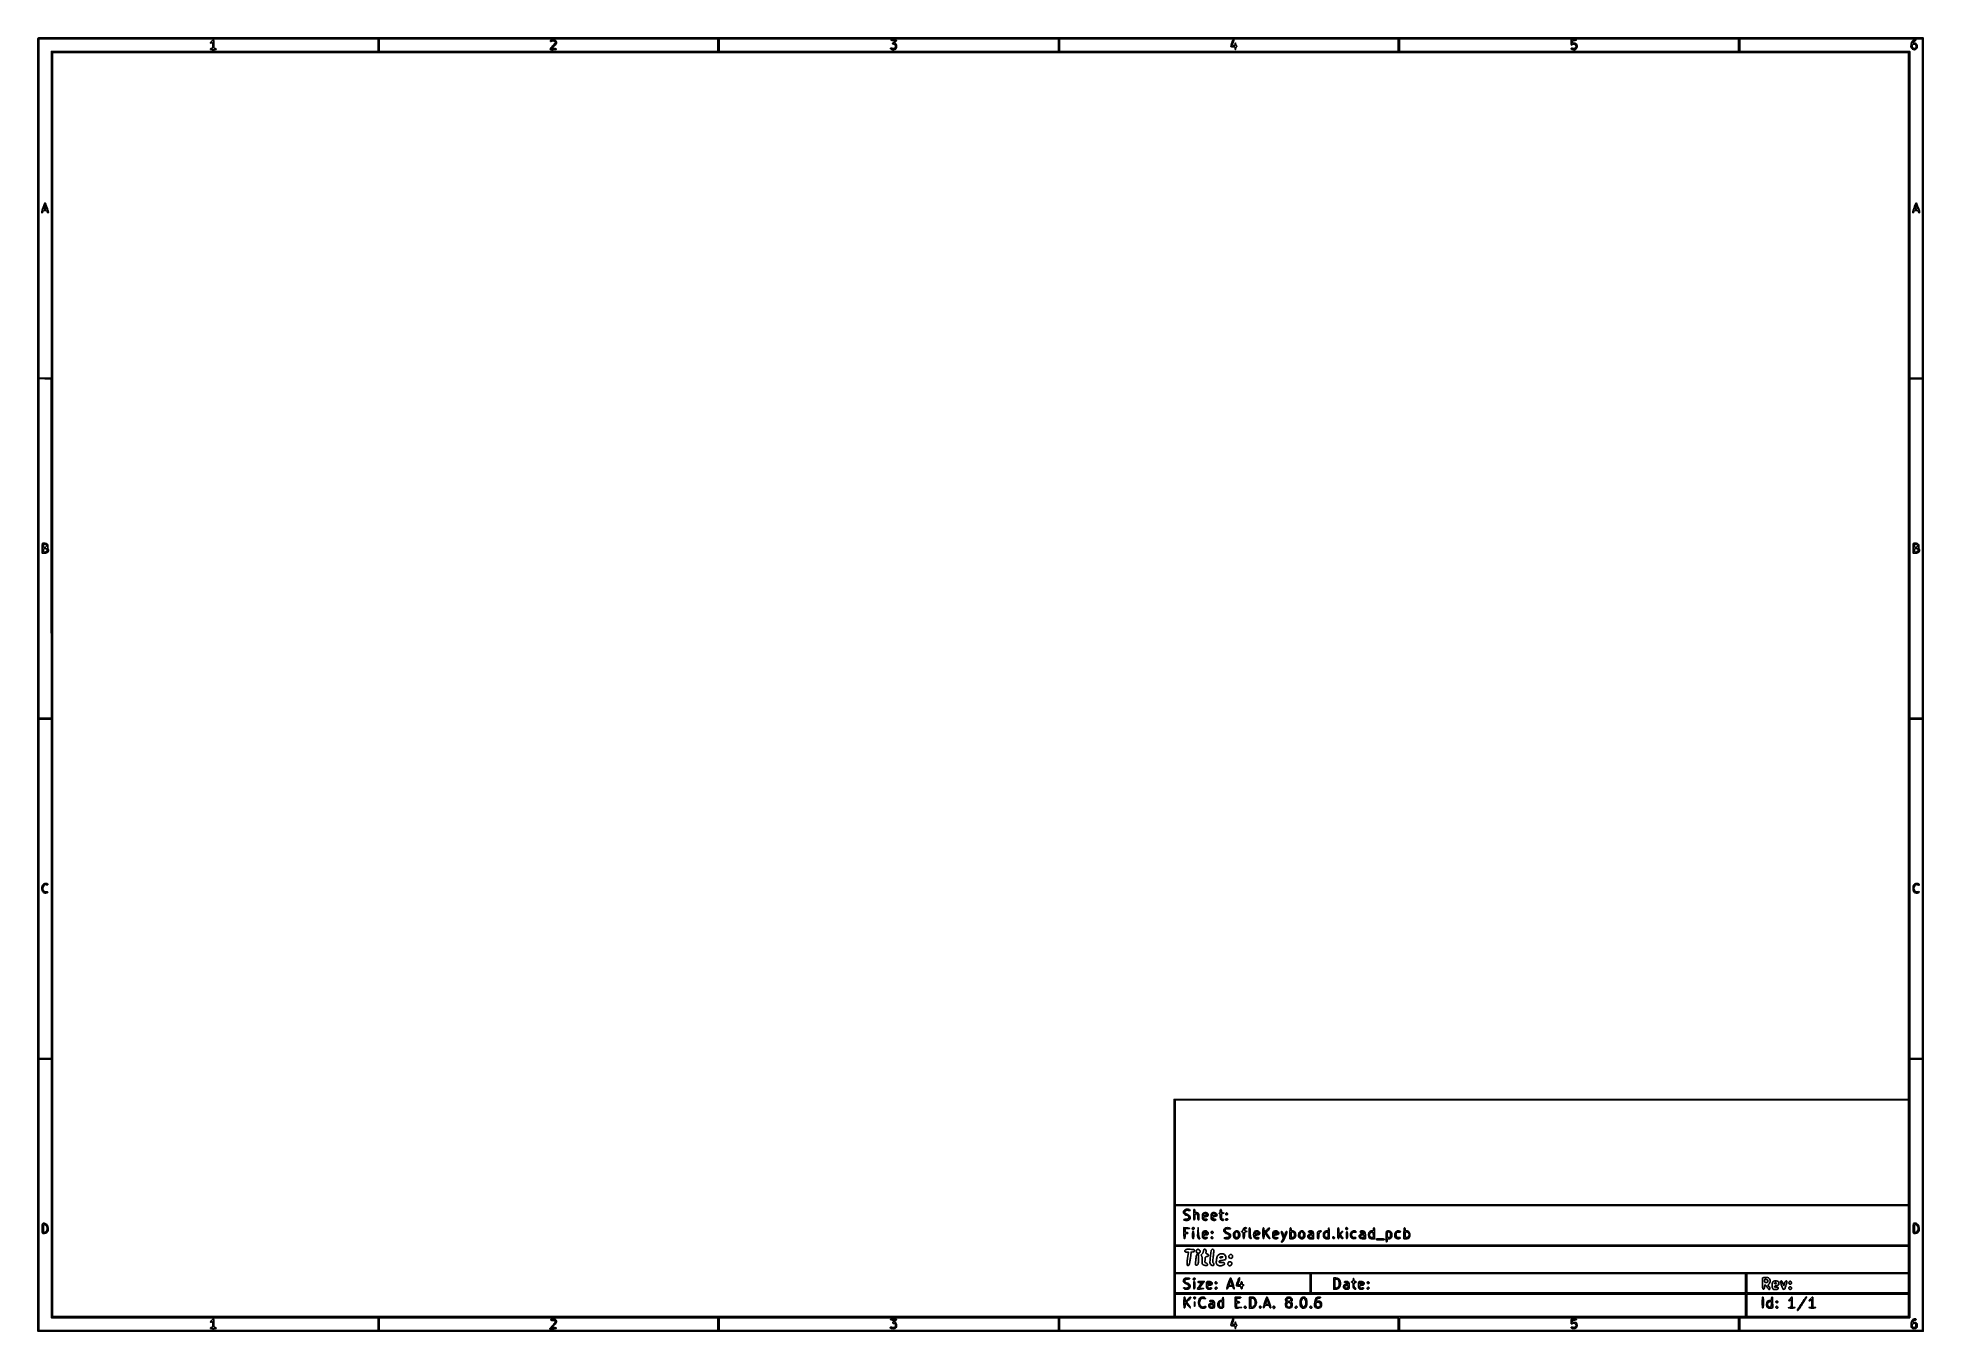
# Model space of a CAD drawing. Extents: x 117 to 3390, y 118 to 2363.
import ezdxf

# ---------------------------------------------------------------- set-up
doc = ezdxf.new("R2010")
doc.units = 0

msp = doc.modelspace()

# ---------------------------------------------------------------- linework, layer by layer
for points in [[(117.463346, 2361.750305, 0.090812), (117.267992, 2360.684755), (117.20352, 2031.426652, 0.000066), (117.180761, 1669.125388, 0.00004), (117.244614, 1239), (117.5, 117.5), (1754, 117.5), (3390.5, 117.5), (3390.5, 1240), (3390.5, 2362.5), (1754.218732, 2362.750305, 0.000029), (901.86696, 2362.831312, 0.000162), (445.294791, 2362.700308, 0.000003), (118.547025, 2362.498846, 0.311453)], [(419.174314, 2356.685549, 0.017441), (417.490359, 2354.762889, 0.156154), (417.084925, 2353.731754, 0.522951), (417.517329, 2353.387817, 0.049954), (419, 2354, -0.074759), (420.13372, 2354.403791, -0.348841), (420.708013, 2354.105999, -0.099698), (420.959048, 2352.99594, -0.005916), (421, 2349.535184, -0.009686), (420.938712, 2346.371731, -0.077149), (420.659669, 2344.941898, -0.189789), (420.054657, 2344.254648, -0.119016), (419, 2344, 0.048028), (418.234582, 2343.926307, 0.068025), (417.5875, 2343.70625, 0.088204), (417.151477, 2343.381882, 0.191087), (417, 2343, 0.322437), (417.280551, 2342.610183, 0.031449), (418.46875, 2342.29375, 0.03053), (420.083446, 2342.072205, 0.01883), (422, 2342, 0.01883), (423.916554, 2342.072205, 0.03053), (425.53125, 2342.29375, 0.031449), (426.719449, 2342.610183, 0.322437), (427, 2343, 0.191087), (426.848523, 2343.381882, 0.088204), (426.4125, 2343.70625, 0.068025), (425.765418, 2343.926307, 0.048028), (425, 2344, -0.150217), (423.925391, 2344.330303, -0.180365), (423.316667, 2345.1875, -0.059311), (423.052806, 2347.031606, -0.005909), (423, 2351.5, 0.010331), (422.940579, 2354.375556, 0.017084), (422.757455, 2356.796875, 0.011138), (422.502402, 2358.718968, 0.369738), (422.174314, 2359, 0.144193), (421.729555, 2358.869014, 0.021075), (420.952469, 2358.32013, 0.022371), (420.067318, 2357.571783, 0.017509)], [(1007.458881, 2357.933469, 0.107355), (1007.103224, 2356.927027, 0.341714), (1007.442517, 2356.351586, 0.175098), (1008.42389, 2356.319374, 0.044411), (1009.914354, 2356.954163, -0.118125), (1011.785945, 2357.444511, -0.09506), (1013.842599, 2357.094701, -0.108088), (1015.424446, 2356.07326, -0.198053), (1016, 2354.677224, -0.158144), (1015.765154, 2353.953287, -0.013047), (1014.544444, 2352.359042, -0.01644), (1012.94293, 2350.504972, -0.011914), (1011.044916, 2348.544241, 0.012847), (1009.182889, 2346.613487, 0.020193), (1007.696405, 2344.852983, 0.015276), (1006.616415, 2343.372607, 0.29659), (1006.603933, 2342.831833, 0.246073), (1007.841834, 2342.09875, 0.016886), (1012.046695, 2342.021643, 0.017081), (1016.245529, 2342.230039, 0.237699), (1017.5, 2343, 0.376967), (1017.431751, 2343.403849, 0.102648), (1016.807342, 2343.72719, 0.049544), (1015.617865, 2343.936551, 0.018807), (1013.931657, 2344), (1009.74528, 2344), (1013.87264, 2348.477657, 0.012642), (1016.652934, 2351.651298, 0.087357), (1017.677224, 2353.440778, 0.149545), (1017.754613, 2355.028177, 0.06088), (1016.964816, 2357.065741, 0.089179), (1016.256216, 2357.961468, 0.087848), (1015.276534, 2358.559934, 0.065823), (1013.914354, 2358.895706, 0.027563), (1012.023833, 2359, 0.025318), (1010.480146, 2358.921783, 0.032078), (1009.071736, 2358.686706, 0.033602), (1007.958661, 2358.346416, 0.164805)], [(1600.75, 2358.267795, -0.013579), (1603.893458, 2357.898381, -0.230715), (1604.73108, 2357.328241, -0.306116), (1604.664597, 2356.436872, -0.02141), (1602.941357, 2354.437578), (1600.882714, 2352.246253), (1603.331056, 2351.631758, -0.089223), (1605.179313, 2350.797761, -0.139326), (1606.28614, 2349.462339, -0.139049), (1606.52655, 2347.74234, -0.088718), (1605.897839, 2345.80911, -0.070869), (1605.147965, 2344.786876, -0.126792), (1604.262154, 2344.250876, -0.085882), (1602.98489, 2344.096116, -0.020644), (1600.852508, 2344.292957, 0.008162), (1598.670314, 2344.549466, 0.102322), (1597.84811, 2344.464272, 0.428287), (1597.672736, 2344.105182, 0.084635), (1598.073528, 2343.411405, 0.137814), (1599.464182, 2342.451471, 0.070925), (1601.559143, 2342.051496, 0.064684), (1603.910426, 2342.24509, 0.070129), (1606.065741, 2343.035184, 0.191748), (1607.538412, 2344.781821, 0.07533), (1608.084581, 2347.940304, 0.075635), (1607.670445, 2351.104769, 0.197374), (1606.270814, 2352.868321, -0.029951), (1605.280034, 2353.503504, -0.239641), (1605.041627, 2353.972362, -0.171109), (1605.242655, 2354.542589, -0.014424), (1606.270814, 2355.746752, 0.016111), (1606.932924, 2356.527521, 0.020257), (1607.492052, 2357.293387, 0.018826), (1607.902866, 2357.959758, 0.129419), (1608, 2358.328741, 0.37482), (1607.773805, 2358.588088, 0.012551), (1606.310937, 2358.751497, 0.018183), (1604.454636, 2358.843983, 0.010949), (1602.25, 2358.825293, 0.00087), (1598.746706, 2358.712751, 0.080672), (1598.247462, 2358.614224, 0.795152), (1598.261851, 2358.502955, 0.002203)], [(2190.182898, 2354.075573, 0.010905), (2189.457883, 2351.763536, 0.016558), (2188.938971, 2349.722371, 0.011274), (2188.609935, 2348.041336, 0.243695), (2188.757761, 2347.575573, 0.1419), (2189.165576, 2347.350935, 0.018844), (2190.143426, 2347.169074, 0.020594), (2191.348126, 2347.042097, 0.015959), (2192.666667, 2347, -0.025228), (2194.541634, 2346.905336, -0.143302), (2195.457689, 2346.533536, -0.173408), (2195.93537, 2345.766814, -0.041096), (2196.136182, 2344.25, 0.000797), (2196.235702, 2342.303207, 0.288588), (2196.315537, 2342.190086, 0.476071), (2196.405976, 2342.23883, 0.001015), (2196.736997, 2344, -0.035076), (2196.999594, 2345.012018, -0.034236), (2197.402717, 2345.985938, -0.036242), (2197.876772, 2346.78885, -0.096995), (2198.350815, 2347.25, 0.048304), (2198.852803, 2347.651605, 0.202581), (2199, 2348, 0.202581), (2198.852803, 2348.348395, 0.048304), (2198.350815, 2348.75, -0.096995), (2197.876772, 2349.21115, -0.036242), (2197.402717, 2350.014062, -0.034236), (2196.999594, 2350.987982, -0.035076), (2196.736997, 2352, 0.001015), (2196.405976, 2353.76117, 0.476071), (2196.315537, 2353.809914, 0.288588), (2196.235702, 2353.696793, 0.000797), (2196.136182, 2351.75, -0.038773), (2195.955348, 2350.333628, -0.140865), (2195.53702, 2349.538618, -0.153786), (2194.78493, 2349.126435, -0.049081), (2193.5, 2349, -0.060817), (2191.787657, 2349.209053, -0.299142), (2191.158611, 2349.889061, -0.11829), (2191.256531, 2351.27893, -0.008341), (2192.5, 2355, 0.002461), (2193.665141, 2358.354888, 0.052932), (2193.897119, 2359.375112, 0.2821), (2193.693008, 2359.817712, 0.14827), (2193.091804, 2360, 0.269883), (2192.645537, 2359.740197, 0.014992), (2191.862682, 2358.259699, 0.019807), (2191.015387, 2356.346016, 0.012882)], [(2779, 2354.5, 0.01884), (2779.109953, 2351.582904, 0.150005), (2779.59574, 2350.342002, 0.358905), (2780.423133, 2350.165047, 0.076882), (2781.699337, 2351.099337, -0.17983), (2783.090717, 2351.736681, -0.108971), (2784.905009, 2351.47471, -0.099704), (2786.571622, 2350.431597, -0.127046), (2787.531466, 2348.90086, -0.124486), (2787.655028, 2346.831269, -0.16805), (2786.728486, 2345.216977, -0.140768), (2784.84032, 2344.334851, -0.079726), (2782.296388, 2344.339329, 0.037807), (2780.163299, 2344.521719, 0.202779), (2779.107801, 2344.087343, 0.45705), (2779.162095, 2343.385014, 0.067561), (2780.581787, 2342.606989, 0.081636), (2783.872997, 2341.927839, 0.135988), (2786.610446, 2342.568024, 0.144576), (2788.517747, 2344.482263, 0.097075), (2789.445008, 2347.44958, 0.081748), (2789.323119, 2349.713056, 0.106703), (2788.461857, 2351.593313, 0.111597), (2786.938364, 2352.893262, 0.0962), (2784.919524, 2353.500781, -0.001642), (2783.932833, 2353.603548, -0.001757), (2782.968884, 2353.710576, -0.001665), (2782.141027, 2353.808233, -0.008259), (2781.676676, 2353.872377, -0.205604), (2781.38741, 2354.053467, -0.087841), (2781.193024, 2354.476573, -0.066116), (2781.119338, 2355.070703, -0.044879), (2781.186358, 2355.75, -0.136563), (2781.586472, 2356.558621, -0.085339), (2782.420324, 2357.218698, -0.060118), (2783.714593, 2357.734505, -0.026986), (2785.509682, 2358.108095, 0.001396), (2788.241461, 2358.532208, 0.701809), (2788.264873, 2358.653875, 0.127559), (2787.919877, 2358.754304, 0.000626), (2784.25, 2358.858095), (2779, 2359)], [(3371.536724, 2357.04058, 0.108622), (3369.952364, 2354.268091, 0.056378), (3369.195233, 2350.334128, 0.05716), (3369.337027, 2346.471963, 0.147218), (3370.522173, 2343.975499, 0.144019), (3373.401496, 2342.213493, 0.165781), (3376.602612, 2342.423416, 0.16098), (3379.074854, 2344.56252, 0.135392), (3380, 2347.916441, 0.098849), (3379.531373, 2350.263704, 0.102236), (3378.199611, 2352.219222, 0.109935), (3376.2921, 2353.389157, 0.1311), (3374.193523, 2353.537269, -0.087191), (3372.53938, 2353.510285, -0.45512), (3372.114805, 2354.18906, -0.154144), (3372.964831, 2355.428536, -0.029072), (3375.25, 2357.01096, 0.00279), (3377.471529, 2358.382517, 0.175116), (3377.751478, 2358.73924, 0.499257), (3377.595563, 2358.963545, 0.008955), (3375.904988, 2358.996262, 0.06368), (3374.781525, 2358.854241, 0.042027), (3373.551368, 2358.423322, 0.041919), (3372.405891, 2357.790492, 0.061757)], [(3376.418213, 2351.393011, -0.21813), (3377.603719, 2350.182245, -0.088472), (3378.000765, 2347.853051, -0.088121), (3377.56841, 2345.52249, -0.214494), (3376.364077, 2344.309468, -0.179355), (3373.963526, 2344.281931, -0.156566), (3371.960745, 2345.81738, -0.153965), (3371.205482, 2348.253956, -0.173658), (3372.039869, 2350.548039, -0.046265), (3372.994876, 2351.503446, -0.126289), (3373.852006, 2351.908951, -0.109528), (3374.874635, 2351.880778, -0.030179)], [(126.582122, 2068.246591, 0.002688), (125.592717, 2065.221519, 0.003951), (124.758498, 2062.551434, 0.001899), (124.076476, 2060.275257, 0.071955), (124, 2059.746591, 0.23472), (124.316882, 2059.108759, 0.295544), (124.960081, 2059.061152, 0.125112), (125.76882, 2059.81423, 0.079244), (126.289749, 2061, -0.086303), (126.710132, 2061.921589, -0.114879), (127.386534, 2062.541572, -0.090624), (128.397263, 2062.890478, -0.037928), (129.838993, 2063, -0.03952), (131.267433, 2062.88692, -0.085709), (132.306029, 2062.532339, -0.105868), (133.028205, 2061.910418, -0.0856), (133.5, 2061, 0.044252), (133.819731, 2060.234772, 0.053247), (134.253693, 2059.5875, 0.062034), (134.730121, 2059.14377, 0.157782), (135.174376, 2059, 0.134574), (135.536366, 2059.099226, 0.145185), (135.78468, 2059.367188, 0.120098), (135.875259, 2059.772328, 0.076744), (135.792142, 2060.25, -0.000851), (135.518081, 2061.066691, -0.000065), (134.785696, 2063.2625, -0.00009), (133.912877, 2065.882062, -0.000068), (132.958308, 2068.75, 0.008035), (131.983857, 2071.529112, 0.012777), (131.051844, 2073.870313, 0.006647), (130.206544, 2075.7749, 0.292921), (129.855278, 2076, 0.295098), (129.502488, 2075.771924, 0.005881), (128.608737, 2073.722436, 0.011985), (127.621794, 2071.218742, 0.007511)], [(131.454993, 2067.25, -0.033831), (131.724739, 2066.075588, -0.179582), (131.597698, 2065.439879, -0.209934), (131.104061, 2065.099024, -0.047652), (130.067388, 2065, -0.048711), (128.711985, 2065.13236, -0.260652), (128.166627, 2065.596058, -0.142426), (128.098209, 2066.528505, -0.01299), (128.647568, 2068.816087, -0.07564), (129.218969, 2070.121273, -0.39825), (129.908895, 2070.296818, -0.168474), (130.669389, 2069.443844, -0.025237)], [(3375.041692, 2068.75, -0.000068), (3374.087123, 2065.882062, -0.00009), (3373.214304, 2063.2625, -0.000065), (3372.481919, 2061.066691, -0.000851), (3372.207858, 2060.25, 0.072576), (3372.120622, 2059.772145, 0.116149), (3372.200854, 2059.367188, 0.145491), (3372.433456, 2059.09973, 0.142461), (3372.77638, 2059, 0.167833), (3373.193743, 2059.144155, 0.064564), (3373.629454, 2059.5875, 0.054461), (3374.016486, 2060.234705, 0.043617), (3374.289749, 2061, -0.087628), (3374.718886, 2061.934263, -0.118298), (3375.409414, 2062.552101, -0.0897), (3376.458857, 2062.894612, -0.034152), (3378, 2063, -0.034152), (3379.541143, 2062.894612, -0.0897), (3380.590586, 2062.552101, -0.118298), (3381.281114, 2061.934263, -0.087628), (3381.710251, 2061, 0.079244), (3382.23118, 2059.81423, 0.125112), (3383.039919, 2059.061152, 0.295544), (3383.683118, 2059.108759, 0.23472), (3384, 2059.746591, 0.082525), (3383.648481, 2061.861856, 0.004106), (3381.308446, 2068.528633, 0.001645), (3378.740347, 2075.584398, 0.314394), (3378.144722, 2076, 0.292921), (3377.793456, 2075.7749, 0.006647), (3376.948156, 2073.870313, 0.012777), (3376.016143, 2071.529112, 0.008035)], [(3379.369714, 2068.75, -0.013301), (3379.904426, 2066.519, -0.140626), (3379.838879, 2065.594513, -0.259686), (3379.305551, 2065.133828, -0.051119), (3378, 2065, -0.035709), (3377.23497, 2065.054706, -0.054618), (3376.591511, 2065.220313, -0.072059), (3376.153178, 2065.462569, -0.239486), (3376.013655, 2065.75, -0.054206), (3376.21089, 2067.300719, -0.031733), (3376.761621, 2069.092106, -0.025366), (3377.446649, 2070.657819, -0.284214), (3378, 2071, -0.211503), (3378.335635, 2070.851376, -0.047594), (3378.718633, 2070.339063, -0.041424), (3379.082726, 2069.611582, -0.029858)], [(3389, 1476.5), (3389, 1182), (3378, 1182), (3367, 1182), (3367, 1475.833333, -0.000213), (3367.047919, 1588.549424, -0.000353), (3367.195833, 1683.548958, -0.000007), (3367.392021, 1769.672423, -0.198317), (3367.666667, 1770.333333, -0.178563), (3368.245497, 1770.600197, -0.004516), (3371.172917, 1770.804167, -0.009111), (3374.658388, 1770.951724, -0.006022), (3378.666667, 1771), (3389, 1771)], [(125.475661, 1485.142328, 0.181151), (125.284729, 1484.722672, 0.003656), (125.139725, 1482.358475, 0.008156), (125.034416, 1479.561501, 0.00533), (125, 1476.333333), (125, 1468), (128.845012, 1468, 0.07254), (132.26126, 1468.498248, 0.133698), (134.630171, 1469.968528, 0.160777), (135.664485, 1472.219744, 0.118748), (135.321582, 1474.958988, -0.035266), (134.941912, 1476.229333, -0.025661), (134.694365, 1477.683575, -0.026105), (134.602392, 1479.094378, -0.050489), (134.701668, 1480.219707, 0.058557), (134.777933, 1481.278548, 0.060714), (134.604279, 1482.312779, 0.064315), (134.203112, 1483.220627, 0.083577), (133.610426, 1483.908355, 0.103881), (132.000292, 1484.758317, 0.032046), (129.305339, 1485.345739, 0.028182), (126.637017, 1485.597827, 0.208767)], [(132, 1482.5, -0.167866), (132.544492, 1481.053843, -0.159858), (132.095301, 1479.546213, -0.133848), (130.739235, 1478.408462, -0.108413), (128.877555, 1478, -0.093955), (127.984504, 1478.169307, -0.160576), (127.406463, 1478.649456, -0.109107), (127.091308, 1479.53515, -0.031136), (127, 1481, -0.031136), (127.091308, 1482.46485, -0.109107), (127.406463, 1483.350544, -0.160576), (127.984504, 1483.830693, -0.093955), (128.877555, 1484, -0.067559), (129.687666, 1483.890037, -0.044533), (130.569265, 1483.559375, -0.044279), (131.385461, 1483.074176, -0.063393)], [(133.64326, 1474.487265, -0.160554), (133.717826, 1472.93559, -0.123045), (132.875952, 1471.448832, -0.106437), (131.30499, 1470.377237, -0.09694), (129.377555, 1470, -0.053819), (128.1403, 1470.133563, -0.173089), (127.44813, 1470.56545, -0.138311), (127.095853, 1471.409744, -0.03011), (127, 1473, -0.03079), (127.104308, 1474.69227, -0.168437), (127.502615, 1475.502588, -0.166606), (128.319737, 1475.897319, -0.029968), (130.031385, 1476, -0.042101), (131.286653, 1475.894117, -0.057143), (132.378036, 1475.57737, -0.068445), (133.198059, 1475.09326, -0.134403)], [(3373.416667, 1485.083333, 0.183581), (3373.248947, 1484.710048, 0.002894), (3373.122396, 1482.341146, 0.007224), (3373.030124, 1479.557404, 0.004672), (3373, 1476.333333), (3373, 1468), (3376.845012, 1468, 0.07254), (3380.26126, 1468.498248, 0.133698), (3382.630171, 1469.968528, 0.160777), (3383.664485, 1472.219744, 0.118748), (3383.321582, 1474.958988, -0.035266), (3382.941912, 1476.229333, -0.025661), (3382.694365, 1477.683575, -0.026105), (3382.602392, 1479.094378, -0.050489), (3382.701668, 1480.219707, 0.128534), (3382.563927, 1482.27915, 0.131136), (3381.435218, 1483.989835, 0.110022), (3379.411867, 1485.115289, 0.072238), (3376.762972, 1485.5, 0.013187), (3375.610507, 1485.469599, 0.017785), (3374.571519, 1485.377604, 0.014935), (3373.727144, 1485.246753, 0.151592)], [(3380.397872, 1481.721533, -0.04176), (3380.869206, 1480.796655, -0.13387), (3380.952428, 1480.116094, -0.154337), (3380.676495, 1479.545937, -0.061648), (3380, 1478.986846, -0.06418), (3377.929529, 1478.013776, -0.178315), (3376.348159, 1478.079858, -0.208642), (3375.347588, 1479.122668, -0.088568), (3375, 1481.069551, -0.024437), (3375.080375, 1482.713095, -0.142285), (3375.398908, 1483.50967, -0.206889), (3376.024212, 1483.851031, -0.059914), (3377.147872, 1483.819551, -0.062794), (3378.051051, 1483.566557, -0.043702), (3378.988557, 1483.071444, -0.043946), (3379.818512, 1482.425886, -0.066876)], [(3381.64326, 1474.487265, -0.160554), (3381.717826, 1472.93559, -0.123045), (3380.875952, 1471.448832, -0.106437), (3379.30499, 1470.377237, -0.09694), (3377.377555, 1470, -0.053819), (3376.1403, 1470.133563, -0.173089), (3375.44813, 1470.56545, -0.138311), (3375.095853, 1471.409744, -0.03011), (3375, 1473, -0.03079), (3375.104308, 1474.69227, -0.168437), (3375.502615, 1475.502588, -0.166606), (3376.319737, 1475.897319, -0.029968), (3378.031385, 1476, -0.042101), (3379.286653, 1475.894117, -0.057143), (3380.378036, 1475.57737, -0.068445), (3381.198059, 1475.09326, -0.134403)], [(126.448901, 892.943536, 0.061788), (125.59948, 891.733738, 0.048793), (124.989067, 890.253878, 0.043195), (124.621647, 888.507581, 0.030269), (124.5, 886.5, 0.063705), (124.967382, 882.846572, 0.109726), (126.35833, 880.128897, 0.131421), (128.560604, 878.563917, 0.114626), (131.371889, 878.201476, 0.032415), (132.53634, 878.395189, 0.040834), (133.576306, 878.729781, 0.045741), (134.364061, 879.144225, 0.171293), (134.699908, 879.580758, 0.263887), (134.617698, 879.987283, 0.152136), (134.180332, 880.257421, 0.072919), (133.342807, 880.346328, 0.026483), (132.150425, 880.235385, -0.173242), (128.918198, 880.881679, -0.158407), (126.682084, 883.451027, -0.135494), (126.182467, 887.19642, -0.119128), (127.626532, 890.877187, -0.045326), (128.585579, 892.012111, -0.104678), (129.520881, 892.611619, -0.100451), (130.644111, 892.794245, -0.039607), (132.206889, 892.608622, 0.020162), (133.575706, 892.391827, 0.091955), (134.376469, 892.445267, 0.232687), (134.730559, 892.747941, 0.18286), (134.753345, 893.258929, 0.236798), (133.546879, 894.47316, 0.090631), (131.1224, 894.821766, 0.079773), (128.424158, 894.282753, 0.120289)], [(3374.488321, 892.987095, 0.068904), (3373.702499, 891.833453, 0.046689), (3373.130927, 890.346916, 0.040501), (3372.781959, 888.559447, 0.027969), (3372.666667, 886.5, 0.027969), (3372.781959, 884.440553, 0.040501), (3373.130927, 882.653084, 0.046689), (3373.702499, 881.166547, 0.068904), (3374.488321, 880.012905, 0.108739), (3376.389407, 878.659701, 0.084112), (3378.869313, 878.06818, 0.089081), (3381.272557, 878.336943, 0.148326), (3382.958758, 879.450307, 0.055327), (3383.448792, 880.194707, 0.441966), (3383.319854, 880.536572, 0.126858), (3382.648238, 880.621278, 0.008492), (3380.714412, 880.341081, -0.029857), (3378.849593, 880.151754, -0.094547), (3377.613691, 880.334816, -0.109132), (3376.632688, 880.940313, -0.047384), (3375.633209, 882.113281, -0.063321), (3374.473337, 884.316707, -0.089348), (3374.077308, 886.494988, -0.089561), (3374.466531, 888.670681, -0.063923), (3375.619016, 890.866457, -0.046702), (3376.627196, 892.052901, -0.117217), (3377.594954, 892.632666, -0.097192), (3378.834497, 892.772828, -0.026073), (3380.808582, 892.508088, 0.006708), (3382.926378, 892.140125, 0.136342), (3383.567317, 892.212471, 0.461092), (3383.681351, 892.552806, 0.038006), (3383.067121, 893.419124, 0.140814), (3381.327054, 894.605187, 0.092465), (3378.908209, 894.931482, 0.087866), (3376.419878, 894.360394, 0.109016)], [(2107.819786, 327.819786, 0.119288), (2106.205917, 325.175318, 0.194267), (2106.395727, 322.589118, 0.142987), (2108.503867, 320.285247, 0.058325), (2112.401969, 318.501432, -0.036534), (2113.916845, 317.88637, -0.097238), (2114.840054, 317.180773, -0.116172), (2115.333958, 316.261539, -0.065527), (2115.5, 315, -0.065722), (2115.315311, 313.60099, -0.196728), (2114.741967, 312.848365, -0.104658), (2113.536613, 312.445258, -0.012556), (2110.725465, 312.194207, 0.023607), (2107.123609, 311.792149, 0.471204), (2106.631078, 310.954862, 0.292874), (2107.674503, 310.158312, 0.020555), (2111.523833, 310, 0.021596), (2113.783406, 310.097639, 0.069037), (2115.250997, 310.432337, 0.099167), (2116.267865, 311.069533, 0.08066), (2117.049847, 312.093141, 0.098496), (2117.803531, 314.573112, 0.140164), (2117.39393, 316.826181, 0.121372), (2115.775089, 318.748494, 0.063844), (2113.020493, 320.259815, -0.028743), (2111.43254, 320.991476, -0.031315), (2109.985738, 321.882192, -0.032982), (2108.858497, 322.794484, -0.115017), (2108.336914, 323.564401, -0.199007), (2108.383478, 325.322929, -0.158177), (2109.665822, 326.746915, -0.107716), (2112.034556, 327.503932, -0.067629), (2114.951422, 327.386235, 0.009639), (2116.754887, 327.102398, 0.094063), (2117.522361, 327.14138, 0.442296), (2117.682384, 327.434568, 0.105868), (2117.357853, 327.970856, 0.142819), (2115.485594, 329.072716, 0.066109), (2112.655617, 329.403016, 0.065473), (2109.794722, 328.980589, 0.127698)], [(2124, 319.440983, 0.007326), (2124.059624, 315.371656, 0.020523), (2124.25999, 312.527894, 0.025246), (2124.560583, 310.687047, 0.51808), (2125, 310.5, 0.186036), (2125.389714, 311.01333, 0.025027), (2125.70625, 312.356472, 0.026114), (2125.926979, 314.055572, 0.019245), (2126, 315.952028, -0.030967), (2126.189657, 319.011292, -0.123219), (2126.862863, 320.751967, -0.21223), (2128.039313, 321.454463, -0.114415), (2129.75, 321.269359, -0.205634), (2130.272267, 320.791295, -0.048052), (2130.663228, 319.642071, -0.03802), (2130.918369, 318.018563, -0.019971), (2131, 315.975684, 0.019152), (2131.073016, 314.070161, 0.026015), (2131.29375, 312.363421, 0.024883), (2131.610238, 311.01411, 0.186383), (2132, 310.5, 0.454743), (2132.419157, 310.629664, 0.058639), (2132.734148, 311.647722, 0.033495), (2132.938704, 313.403918, 0.012248), (2133, 315.905799, 0.031047), (2132.747843, 319.962781, 0.121412), (2131.856372, 322.29021, 0.187453), (2130.237252, 323.380781, 0.095724), (2127.75, 323.458626, -0.097962), (2126.915301, 323.488455, -0.190408), (2126.376081, 323.863191, -0.118593), (2126.081835, 324.66662, -0.028754), (2126, 326.088484, 0.03261), (2125.927183, 327.203779, 0.050153), (2125.70625, 328.144742, 0.064756), (2125.384016, 328.794851, 0.250366), (2125, 329, 0.368822), (2124.57584, 328.637858, 0.013298), (2124.276153, 326.360246, 0.017551), (2124.066156, 323.327667, 0.00851)], [(2170, 326.083333, -0.039935), (2169.907737, 324.930008, -0.047701), (2169.632812, 323.875274, -0.054536), (2169.230111, 323.060995, -0.156004), (2168.75, 322.662281, 0.009076), (2168.090194, 322.382013, 0.295955), (2168, 322.242982, 0.382689), (2168.096611, 322.135242, 0.011437), (2168.75, 322.078947, -0.249859), (2169.29022, 321.745676, -0.069494), (2169.680784, 320.794372, -0.044864), (2169.925268, 319.290319, -0.01787), (2170, 317.2, 0.03483), (2170.231101, 313.886497, 0.09751), (2170.989998, 311.69714, 0.144132), (2172.308342, 310.453046, 0.118079), (2174.2, 310, 0.088591), (2175.524659, 310.236563, 0.338195), (2175.945813, 310.900741, 0.245131), (2175.434748, 311.70176, 0.066681), (2174, 312.289749, -0.101123), (2172.997214, 312.783258, -0.134455), (2172.389422, 313.59181, -0.077342), (2172.081864, 314.948633, -0.017134), (2172, 317.336829, -0.015633), (2172.07875, 319.854925, -0.091135), (2172.398283, 321.136784, -0.160166), (2173.065442, 321.862043, -0.079966), (2174.25, 322.294267), (2176.5, 322.727636), (2174.25, 322.863818, -0.06412), (2173.119913, 323.079417, -0.159299), (2172.448849, 323.571298, -0.124032), (2172.099403, 324.457687, -0.032192), (2172, 326, 0.031626), (2171.927234, 327.149251, 0.048861), (2171.70625, 328.11875, 0.06271), (2171.384262, 328.790443, 0.254951), (2171, 329, 0.250638), (2170.61597, 328.794591, 0.064635), (2170.29375, 328.143229, 0.050076), (2170.072814, 327.200605, 0.032551)], [(125, 296, 0.004627), (125.049897, 290.607877, 0.048352), (125.303747, 288.412851, 0.158879), (125.894902, 287.39668, 0.184238), (126.9349, 287, 0.114975), (131.196133, 287.993001, 0.13667), (134.265337, 290.737187, 0.128162), (135.596336, 294.82664, 0.094908), (134.979532, 299.562018, 0.074378), (133.799946, 301.90005, 0.090404), (132.049199, 303.613862, 0.086592), (129.741951, 304.64883, 0.062308), (126.9349, 305, 0.184238), (125.894902, 304.60332, 0.158879), (125.303747, 303.587149, 0.048352), (125.049897, 301.392123, 0.004627)], [(131.536143, 301.59723, -0.164386), (133.038331, 299.464172, -0.072052), (133.540135, 296, -0.072052), (133.038331, 292.535828, -0.164386), (131.536143, 290.40277, -0.057266), (129.159527, 289.051574, -0.334802), (127.849748, 289.377082, -0.156534), (127.144165, 291.193447, -0.014993), (127, 296, -0.014993), (127.144165, 300.806553, -0.156534), (127.849748, 302.622918, -0.334802), (129.159527, 302.948426, -0.057266)], [(2107, 287.877163, 0.008177), (2107.065865, 283.8499, 0.01705), (2107.275311, 280.719291, 0.012679), (2107.574039, 278.365824, 0.370473), (2108, 278, 0.31052), (2108.388512, 278.267028, 0.036969), (2108.70625, 279.321875, 0.033738), (2108.927717, 280.775243, 0.020945), (2109, 282.5, -0.012699), (2109.068074, 285.179887, -0.114574), (2109.388889, 286.3, -0.210352), (2110.093239, 286.834383, -0.058662), (2111.5, 287, 0.038131), (2112.457356, 287.073116, 0.057076), (2113.265625, 287.29375, 0.074992), (2113.817169, 287.617064, 0.226478), (2114, 288, 0.226478), (2113.817169, 288.382936, 0.074992), (2113.265625, 288.70625, 0.057076), (2112.457356, 288.926884, 0.038131), (2111.5, 289, -0.050766), (2110.13778, 289.138668, -0.189121), (2109.428571, 289.6, -0.13443), (2109.084309, 290.534425, -0.021436), (2109, 292.5, -0.023149), (2109.101339, 294.687687, -0.197395), (2109.547619, 295.54, -0.16168), (2110.513735, 295.923723, -0.014373), (2113.166667, 296, 0.006742), (2116.624089, 296.046621, 0.681933), (2116.743474, 296.37692, 0.150347), (2115.877716, 296.765807, 0.004179), (2111.75, 297.244108), (2107, 297.754326)], [(2121.650663, 296.532025, 0.143266), (2121.553254, 295.344037, 0.195237), (2122.143494, 294.45945, 0.200375), (2123.168899, 294.250251, 0.14887), (2124.2, 294.8, 0.156338), (2124.667452, 295.708441, 0.128355), (2124.568647, 296.800279, 0.133921), (2123.957095, 297.671891, 0.174932), (2123.047972, 298, 0.143622), (2122.687668, 297.894325, 0.059939), (2122.29349, 297.568782, 0.052535), (2121.927926, 297.093619, 0.046129)], [(2130.961295, 289.067087, 0.008664), (2130.808975, 284.987425, 0.027002), (2130.902409, 282.240409, 0.039925), (2131.217939, 280.377674, 0.135683), (2131.821429, 279.317087, 0.051432), (2133.143959, 278.245462, 0.186679), (2134.183703, 278.02483, 0.466615), (2134.495298, 278.547473, 0.089949), (2133.872445, 279.648105, -0.107672), (2133.291134, 280.765047, -0.01795), (2132.737558, 283.135093, -0.018389), (2132.270652, 286.0886, -0.013406), (2131.961295, 289.398105), (2131.422591, 297.5)], [(2140.440452, 322.297595, 0.152249), (2139.404157, 320.322613, 0.039866), (2139.037868, 316.721013, 0.039562), (2139.244657, 313.123638, 0.163662), (2140.2, 311.2, 0.136805), (2141.699036, 310.354646, 0.053592), (2144.072911, 310.033486, 0.053676), (2146.360109, 310.216529, 0.21056), (2147.5, 311, 0.336396), (2147.461947, 311.397523, 0.125298), (2146.961697, 311.723169, 0.059005), (2145.966307, 311.93521, 0.023007), (2144.559017, 312, -0.021829), (2142.700539, 312.081175, -0.10593), (2141.697521, 312.389658, -0.17759), (2141.18053, 312.991341, -0.089821), (2141, 313.988182, -0.109233), (2141.220588, 314.985849, -0.13948), (2141.8334, 315.695393, -0.084053), (2142.994243, 316.204819, -0.021819), (2145, 316.615991, 0.020512), (2147.133922, 317.047631, 0.099149), (2148.248565, 317.570007, 0.157307), (2148.809167, 318.350579, 0.07785), (2149, 319.568791, 0.041814), (2148.92181, 320.502135, 0.04382), (2148.689467, 321.394391, 0.047976), (2148.348811, 322.121375, 0.121376), (2147.942866, 322.535311, 0.08857), (2146.150955, 323.244579, 0.058038), (2143.932446, 323.431977, 0.059847), (2141.837882, 323.112787, 0.12937)], [(2146, 320.984687, -0.02521), (2146.814678, 320.389057, -0.226004), (2147, 320, -0.226004), (2146.814678, 319.610943, -0.02521), (2146, 319.015313, -0.072185), (2144.339795, 318.240237, -0.093461), (2142.671906, 318.0623, -0.136123), (2141.470171, 318.501896, -0.241945), (2141, 319.416667, -0.126425), (2141.221076, 320.27703, -0.094071), (2141.8483, 321.03603, -0.080389), (2142.81199, 321.603462, -0.061359), (2144, 321.90574, -0.120625), (2144.281131, 321.873693, -0.019498), (2144.79375, 321.66143, -0.020554), (2145.389047, 321.357033, -0.016783)], [(2155.577019, 322.434162, 0.145768), (2154.460906, 320.371077, 0.043241), (2154.026945, 316.771387, 0.042876), (2154.21434, 313.181334, 0.163316), (2155.2, 311.2, 0.136675), (2156.678274, 310.365857, 0.051448), (2159.05243, 310.033078, 0.051161), (2161.344407, 310.18406, 0.215551), (2162.459967, 310.935226, 0.337926), (2162.42246, 311.316008, 0.096506), (2161.910322, 311.688194, 0.056283), (2160.98712, 311.997801, 0.028731), (2159.777174, 312.185226, -0.069805), (2156.890932, 312.878151, -0.328609), (2156.037887, 314.236342, -0.272661), (2157.056702, 315.704779, -0.059223), (2160.112356, 316.695558, 0.027766), (2163.058645, 317.450247, 0.150013), (2164.402701, 318.37784, 0.249384), (2164.62673, 319.608189, 0.080847), (2163.761338, 321.311712, 0.115257), (2162.071316, 322.76411, 0.086245), (2159.724062, 323.511756, 0.089706), (2157.349383, 323.410444, 0.141898)], [(2161.569098, 320.888197, -0.123544), (2161.725209, 320.397018, -0.099558), (2161.649564, 319.846576, -0.089711), (2161.35273, 319.320824, -0.078477), (2160.878115, 318.903509, -0.074974), (2159.26924, 318.194768, -0.092786), (2157.639976, 318.063768, -0.13168), (2156.457928, 318.51771, -0.240026), (2156, 319.416667, -0.212004), (2156.632764, 320.841935, -0.119775), (2158.325428, 321.759492, -0.118017), (2160.26962, 321.804954, -0.204182)], [(2177.819786, 295.819786, 0.119288), (2176.205917, 293.175318, 0.194267), (2176.395727, 290.589118, 0.142987), (2178.503867, 288.285247, 0.058325), (2182.401969, 286.501432, -0.036534), (2183.916845, 285.88637, -0.097238), (2184.840054, 285.180773, -0.116172), (2185.333958, 284.261539, -0.065527), (2185.5, 283, -0.070497), (2185.301916, 281.602078, -0.189432), (2184.7, 280.82, -0.098371), (2183.431746, 280.365214, -0.012133), (2180.5, 280, 0.0091), (2178.224474, 279.730537, 0.060003), (2177.117283, 279.440818, 0.415777), (2176.974633, 279.109838, 0.202984), (2177.331787, 278.75, 0.065691), (2179.737777, 278.116593, 0.054124), (2182.393536, 278.068552, 0.057257), (2184.798315, 278.567159, 0.117173), (2186.428571, 279.571429, 0.12886), (2187.854148, 282.009579, 0.164106), (2187.718191, 284.595381, 0.137052), (2185.957372, 286.91043, 0.081018), (2182.866918, 288.544808, -0.098668), (2179.143768, 290.683833, -0.295251), (2178.373631, 293.37793, -0.276028), (2180.534546, 295.33682, -0.093556), (2184.951422, 295.386235, 0.009639), (2186.754887, 295.102398, 0.094063), (2187.522361, 295.14138, 0.442296), (2187.682384, 295.434568, 0.105868), (2187.357853, 295.970856, 0.142819), (2185.485594, 297.072716, 0.066109), (2182.655617, 297.403016, 0.065473), (2179.794722, 296.980589, 0.127698)], [(2179.542705, 312.069098, 0.108373), (2179.401101, 311.665803, 0.099685), (2179.434921, 311.22714, 0.095498), (2179.639411, 310.820631, 0.090427), (2179.983688, 310.510081, 0.142343), (2180.922836, 310.249368, 0.116119), (2181.93936, 310.501581, 0.11951), (2182.715504, 311.171804, 0.156409), (2183, 312.059017, 0.280205), (2182.598328, 312.719488, 0.119333), (2181.552855, 312.975841, 0.09745), (2180.337303, 312.740337, 0.159216)], [(2179.650663, 321.532025, 0.143266), (2179.553254, 320.344037, 0.195237), (2180.143494, 319.45945, 0.200375), (2181.168899, 319.250251, 0.14887), (2182.2, 319.8, 0.156338), (2182.667452, 320.708441, 0.128355), (2182.568647, 321.800279, 0.133921), (2181.957095, 322.671891, 0.174932), (2181.047972, 323, 0.143622), (2180.687668, 322.894325, 0.059939), (2180.29349, 322.568782, 0.052535), (2179.927926, 322.093619, 0.046129)], [(2211.689601, 296.846168, 0.064301), (2211.043382, 296.366403, 0.054042), (2210.49632, 295.711292, 0.05628), (2210.124427, 294.988751, 0.090974), (2210, 294.310552, -0.088906), (2209.873566, 293.605113, -0.046396), (2209.485938, 292.797338, -0.044167), (2208.919543, 292.017924, -0.051244), (2208.25, 291.392046, 0.005777), (2207.13212, 290.522916, 0.22845), (2207, 290.24884, 0.395521), (2207.161439, 290.076683, 0.011517), (2208.25, 290.031803, -0.168708), (2209.137133, 289.705519, -0.152236), (2209.676481, 288.885762, -0.060708), (2209.938417, 287.247187, -0.009312), (2210, 283.940983, 0.012167), (2210.061269, 281.423493, 0.033287), (2210.26576, 279.656461, 0.058059), (2210.580588, 278.63054, 0.455789), (2211, 278.5, 0.193311), (2211.390786, 279.030037, 0.021995), (2211.70625, 280.514345, 0.02403), (2211.927086, 282.387015, 0.017335), (2212, 284.489466, -0.011257), (2212.069687, 287.584361, -0.081233), (2212.37532, 289.038724, -0.165281), (2213.041054, 289.834189, -0.088258), (2214.25, 290.3035), (2216.5, 290.746101), (2214.25, 291.489682, -0.084632), (2212.648638, 292.339806, -0.228429), (2212.086421, 293.46117, -0.217252), (2212.60383, 294.644289, -0.077901), (2214.184831, 295.66927, 0.016744), (2215.270636, 296.198047, 0.16785), (2215.610156, 296.561384, 0.364953), (2215.516768, 296.885005, 0.055954), (2214.874433, 297.217943, 0.076455), (2214.178731, 297.368989, 0.044377), (2213.322106, 297.345416, 0.043149), (2212.446478, 297.165681, 0.055434)], [(2220, 288.622445, 0.008932), (2220.073897, 284.48604, 0.03027), (2220.333232, 281.799935, 0.04769), (2220.790886, 280.023032, 0.133455), (2221.524166, 278.979944, 0.083483), (2222.751407, 278.267224, 0.255371), (2223.672458, 278.397479, 0.339885), (2223.885293, 279.151863, 0.101626), (2223.183333, 280.216667, -0.144089), (2222.691043, 281.119535, -0.020506), (2222.325855, 283.222033, -0.020479), (2222.079793, 285.948112, -0.012267), (2222, 289.2, 0.010961), (2221.931815, 292.309903, 0.02092), (2221.717949, 294.8, 0.017596), (2221.412274, 296.662185, 0.357373), (2221, 297, 0.361632), (2220.583411, 296.653364, 0.016), (2220.279842, 294.655611, 0.019686), (2220.067428, 291.987293, 0.010018)], [(2244, 288.059017, 0.010444), (2244.072505, 284.588117, 0.015617), (2244.29375, 281.5629, 0.010536), (2244.603669, 279.102561, 0.221217), (2245, 278.5, 0.36581), (2245.402047, 278.559861, 0.108957), (2245.726127, 279.14672, 0.052037), (2245.936204, 280.278585, 0.019886), (2246, 281.881966, -0.038078), (2246.229161, 284.886676, -0.17849), (2247.054752, 286.378347, -0.337173), (2248.245378, 286.45182, -0.09302), (2249.674937, 285.053706, 0.016926), (2251.790467, 282.240975, 0.023812), (2253.875146, 279.894203, 0.028921), (2255.510434, 278.403935, 0.621271), (2255.968399, 278.61431, 0.132526), (2255.811402, 279.269561, 0.012976), (2254.989593, 280.689587, 0.015701), (2253.894872, 282.353292, 0.01181), (2252.591919, 284.11431), (2249.183838, 288.5), (2252.776942, 292.231644, 0.017742), (2255.838603, 295.645885, 0.53073), (2255.568728, 296.583239, 0.262964), (2254.054193, 296.27674, 0.015517), (2250.479035, 292.979424), (2246, 288.583584), (2246, 292.791792, 0.022416), (2245.927659, 294.404612, 0.03593), (2245.70625, 295.763839, 0.040786), (2245.387712, 296.741964, 0.302348), (2245, 297, 0.365288), (2244.579612, 296.645582, 0.014626), (2244.277961, 294.514754, 0.018609), (2244.06678, 291.672677, 0.009239)], [(2291, 287.5), (2291, 278), (2294.428571, 278, 0.073859), (2297.349218, 278.4338, 0.131529), (2299.399107, 279.708886, 0.125253), (2300.600323, 281.889144, 0.063677), (2301, 285.014725, 0.080186), (2300.551021, 287.796338, 0.102267), (2299.254487, 290.040518, 0.109133), (2297.251283, 291.487872, 0.102425), (2294.777494, 292, -0.098499), (2293.98501, 292.157647, -0.140922), (2293.427749, 292.601619, -0.109549), (2293.102859, 293.370396, -0.045435), (2293, 294.5, 0.038131), (2292.926884, 295.457356, 0.057076), (2292.70625, 296.265625, 0.074992), (2292.382936, 296.817169, 0.226478), (2292, 297, 0.368504), (2291.576184, 296.638562, 0.013417), (2291.276316, 294.375, 0.017647), (2291.066212, 291.360608, 0.008575)], [(2358, 294.5, -0.045527), (2357.884257, 293.231486, -0.152009), (2357.5, 292.5, -0.152009), (2356.768514, 292.115743, -0.045527), (2355.5, 292, 0.113227), (2353.017094, 291.430434, 0.100582), (2350.90656, 289.821074, 0.094228), (2349.492033, 287.412, 0.085968), (2349, 284.571429, 0.07304), (2349.419639, 281.714082, 0.12407), (2350.651729, 279.651729, 0.12407), (2352.714082, 278.419639, 0.07304), (2355.571429, 278), (2359, 278), (2359, 287.5, 0.004933), (2358.964058, 291.142689, 0.008213), (2358.853125, 294.209375, 0.002688), (2358.702212, 296.810207, 0.395782), (2358.5, 297, 0.322437), (2358.305091, 296.859725, 0.031449), (2358.146875, 296.265625, 0.03053), (2358.036102, 295.458277, 0.01883)], [(2374, 288.059017, 0.010444), (2374.072505, 284.588117, 0.015617), (2374.29375, 281.5629, 0.010536), (2374.603669, 279.102561, 0.221217), (2375, 278.5, 0.31734), (2375.397242, 278.524263, 0.132318), (2375.731567, 278.980773, 0.063592), (2375.958365, 279.899641, 0.025679), (2376.040641, 281.190983), (2376.081281, 284.5), (2379.019912, 281.062604, 0.020134), (2381.45929, 278.431449, 0.360625), (2382.527538, 278.33427, 0.408257), (2382.718644, 279.306502, 0.020736), (2380.653345, 282.183689), (2378.079031, 285.473053), (2380.726607, 288.236526, 0.01836), (2381.671549, 289.298251, 0.040408), (2382.293277, 290.18823, 0.079936), (2382.521698, 290.778075, 0.477129), (2382.342079, 291, 0.123166), (2381.826539, 290.87105, 0.030764), (2381.081475, 290.4125, 0.029558), (2380.268713, 289.765525, 0.025962), (2379.5, 289, -0.038591), (2377.699676, 287.295414, -0.362077), (2376.709648, 287.309116, -0.201502), (2376.117249, 288.491421, -0.016704), (2376, 292, 0.01883), (2375.927795, 293.916554, 0.03053), (2375.70625, 295.53125, 0.031449), (2375.389817, 296.719449, 0.322437), (2375, 297, 0.365288), (2374.579612, 296.645582, 0.014626), (2374.277961, 294.514754, 0.018609), (2374.06678, 291.672677, 0.009239)], [(2388.63948, 297.306147, 0.128822), (2388.066992, 296.327196, 0.132661), (2388.05672, 295.20489, 0.15216), (2388.59764, 294.335619, 0.179946), (2389.5, 294, 0.095012), (2390.072549, 294.109789, 0.096907), (2390.559375, 294.423289, 0.098834), (2390.885271, 294.891133, 0.103216), (2391, 295.440983, 0.098073), (2390.782775, 296.537796, 0.128462), (2390.169706, 297.350022, 0.172865), (2389.37668, 297.618432, 0.194761)], [(2436, 294.5, -0.045527), (2435.884257, 293.231486, -0.152009), (2435.5, 292.5, -0.152009), (2434.768514, 292.115743, -0.045527), (2433.5, 292, 0.106622), (2430.922019, 291.443941, 0.118347), (2428.913638, 289.883682, 0.109967), (2427.734554, 287.47768, 0.082507), (2427.521828, 284.526937, 0.046904), (2428.121746, 281.346074, 0.128414), (2429.279714, 279.39479, 0.13806), (2431.184347, 278.340889, 0.057818), (2434.122445, 278), (2438, 278), (2438, 287.5, 0.008575), (2437.933788, 291.360608, 0.017647), (2437.723684, 294.375, 0.013417), (2437.423816, 296.638562, 0.368504), (2437, 297, 0.226478), (2436.617064, 296.817169, 0.074992), (2436.29375, 296.265625, 0.057076), (2436.073116, 295.457356, 0.038131)], [(2489, 287.5), (2489, 278), (2492.065741, 278, 0.048286), (2495.444982, 278.327102, 0.140234), (2497.515939, 279.383365, 0.149138), (2498.640397, 281.327353, 0.05714), (2499, 284.463755, 0.052372), (2498.654807, 287.750286, 0.107236), (2497.596476, 290.10151, 0.132106), (2495.835325, 291.501085, 0.102559), (2493.428571, 292, -0.048653), (2492.208535, 292.118998, -0.152524), (2491.492857, 292.507353, -0.148509), (2491.114317, 293.241538, -0.045326), (2491, 294.5, 0.038131), (2490.926884, 295.457356, 0.057076), (2490.70625, 296.265625, 0.074992), (2490.382936, 296.817169, 0.226478), (2490, 297, 0.368504), (2489.576184, 296.638562, 0.013417), (2489.276316, 294.375, 0.017647), (2489.066212, 291.360608, 0.008575)], [(3373.666667, 304.333333, 0.173108), (3373.401196, 303.773194, 0.006456), (3373.195833, 301.414583, 0.011027), (3373.048357, 298.574835, 0.007459), (3373, 295.333333, 0.005182), (3373.051344, 290.378994, 0.051901), (3373.308047, 288.326714, 0.164691), (3373.89947, 287.371957, 0.174166), (3374.9349, 287, 0.114975), (3379.196133, 287.993001, 0.13667), (3382.265337, 290.737187, 0.128162), (3383.596336, 294.82664, 0.094908), (3382.979532, 299.562018, 0.106413), (3381.36536, 302.311907, 0.088857), (3378.665705, 304.367252, 0.104462), (3375.799169, 305.146096, 0.213803)], [(3380, 301, -0.156456), (3381.680109, 297.733049, -0.112572), (3381.434141, 293.610557, -0.12273), (3379.477727, 290.256378, -0.202327), (3376.5, 289, -0.241448), (3375.764111, 289.377357, -0.103378), (3375.303571, 290.416667, -0.044348), (3375.061101, 292.386832, -0.008455), (3375, 296, -0.019151), (3375.188617, 300.922615, -0.179079), (3376.060457, 302.818628, -0.351953), (3377.536202, 302.979483, -0.054339)], [(2122, 284.5, 0.013867), (2122.070361, 281.963427, 0.024301), (2122.288462, 279.875, 0.022017), (2122.599474, 278.314102, 0.345347), (2123, 278, 0.345347), (2123.400526, 278.314102, 0.022017), (2123.711538, 279.875, 0.024301), (2123.929639, 281.963427, 0.013867), (2124, 284.5, 0.013867), (2123.929639, 287.036573, 0.024301), (2123.711538, 289.125, 0.022017), (2123.400526, 290.685898, 0.345347), (2123, 291, 0.345347), (2122.599474, 290.685898, 0.022017), (2122.288462, 289.125, 0.024301), (2122.070361, 287.036573, 0.013867)], [(2140.571429, 290.428571, 0.146969), (2139.405017, 288.260346, 0.047563), (2139.012949, 284.597961, 0.047179), (2139.312432, 280.984774, 0.177089), (2140.439528, 279.050187, 0.134593), (2142.083312, 278.305948, 0.057693), (2144.511362, 278.203155, 0.059075), (2146.747223, 278.635386, 0.240813), (2147.6998, 279.580758, 0.270805), (2147.611771, 279.989044, 0.149643), (2147.1579, 280.256462, 0.070465), (2146.28758, 280.339091, 0.024927), (2145.03844, 280.21895, -0.032489), (2143.580493, 280.100929, -0.087419), (2142.557182, 280.264575, -0.120726), (2141.848752, 280.72192, -0.098022), (2141.365803, 281.489116, -0.162997), (2141.305357, 282.885675, -0.169012), (2142.100955, 284.012545, -0.107751), (2143.794353, 284.741524, -0.0466), (2146.25, 284.984687, 0.03684), (2147.681565, 285.098326, 0.146276), (2148.469521, 285.472512, 0.162341), (2148.876634, 286.191736, 0.048339), (2149, 287.464816, 0.165078), (2148.150407, 289.968, 0.14558), (2145.910495, 291.591763, 0.137981), (2143.048413, 291.774895, 0.144765)], [(2146.715226, 288.369339, -0.353044), (2146.388176, 287.503104, -0.046534), (2144.479424, 286.609112, -0.044954), (2142.35839, 286.055822, -0.24226), (2141.258463, 286.408204, -0.162567), (2141.106237, 286.713085, -0.048613), (2141.083276, 287.239138, -0.043085), (2141.17228, 287.872334, -0.035175), (2141.371991, 288.527009, -0.208822), (2142.331544, 289.500604, -0.10297), (2144.075852, 289.810302, -0.102619), (2145.803461, 289.398459, -0.206485)], [(2154.446149, 289.912868, 0.190717), (2154.236038, 288.735958, 0.171854), (2154.875747, 287.67027, 0.175934), (2156.03005, 287.260019, 0.197141), (2157.112868, 287.712868, 0.144911), (2157.633646, 288.671654, 0.134859), (2157.568376, 289.789156, 0.143758), (2156.952416, 290.666716, 0.169916), (2156, 291, 0.100929), (2155.613314, 290.921141, 0.052079), (2155.179745, 290.680655, 0.048757), (2154.768565, 290.328718, 0.053016)], [(2154.47616, 280.961426, 0.188412), (2154.26119, 279.787515, 0.162562), (2154.880583, 278.689607, 0.175071), (2155.994999, 278.233843, 0.209743), (2157.042382, 278.642382, 0.089272), (2157.41875, 279.183961, 0.153701), (2157.486198, 279.724047, 0.125124), (2157.229301, 280.284595, 0.049888), (2156.631409, 280.89094, 0.037369), (2155.899749, 281.411096, 0.128354), (2155.3455, 281.575288, 0.177337), (2154.888736, 281.424766, 0.087186)], [(2195.222506, 290.443296, 0.063588), (2194.176206, 289.491726, 0.079462), (2193.494017, 288.371979, 0.066404), (2193.118802, 286.938321, 0.030851), (2193, 285.014725, 0.061626), (2193.364461, 282.068932, 0.105073), (2194.451195, 279.850861, 0.122732), (2196.2036, 278.486297, 0.104721), (2198.5, 278, 0.104721), (2200.7964, 278.486297, 0.122732), (2202.548805, 279.850861, 0.105073), (2203.635539, 282.068932, 0.061626), (2204, 285.014725, 0.079427), (2203.579124, 287.647444, 0.087711), (2202.361557, 289.919095, 0.097711), (2200.570186, 291.455715, 0.129261), (2198.5, 292, 0.089205), (2197.950882, 291.901246, 0.02189), (2197.102054, 291.542718, 0.021722), (2196.1508, 291.039161, 0.020182)], [(2200.945786, 288.565324, -0.092336), (2201.381481, 287.783794, -0.03571), (2201.69322, 286.578208, -0.033843), (2201.852165, 285.189863, -0.035521), (2201.818231, 283.815324, -0.027185), (2201.53579, 281.94717, -0.14639), (2201.052843, 281.052796, -0.162186), (2200.186218, 280.619766, -0.035469), (2198.5, 280.5, -0.035469), (2196.813782, 280.619766, -0.162186), (2195.947157, 281.052796, -0.14639), (2195.46421, 281.94717, -0.027185), (2195.181769, 283.815324, -0.060398), (2195.241242, 286.198112, -0.086927), (2195.901519, 288.197114, -0.110705), (2197.045512, 289.52015, -0.160695), (2198.5, 290, -0.089814), (2199.066601, 289.897395, -0.043078), (2199.736183, 289.578564, -0.040852), (2200.397446, 289.114265, -0.046096)], [(2229.571429, 290.428571, 0.088499), (2228.957738, 289.54838, 0.037655), (2228.453704, 288.19721, 0.035206), (2228.113991, 286.61416, 0.035266), (2228, 285, 0.062792), (2228.381972, 281.970415, 0.115208), (2229.525217, 279.775746, 0.128098), (2231.422581, 278.459951, 0.08811), (2234.012412, 278, 0.036693), (2236.639389, 278.193043, 0.337714), (2237.387739, 278.960623, 0.380803), (2236.82006, 279.779176, 0.038546), (2234.279254, 280.188387, -0.02776), (2232.574138, 280.425431, -0.065163), (2231.357287, 280.833795, -0.094905), (2230.578823, 281.417234, -0.138685), (2230.1986, 282.179341, -0.157593), (2230.304569, 283.019602, -0.142683), (2230.884365, 283.678641, -0.074105), (2232.088926, 284.21351, -0.018678), (2234.182378, 284.709405, 0.049597), (2237.10509, 285.595455, 0.164123), (2238.598143, 286.90183, 0.232586), (2238.711169, 288.523319, 0.099816), (2237.47852, 290.378622, 0.105494), (2235.707333, 291.526903, 0.089906), (2233.515278, 291.938591, 0.090382), (2231.328412, 291.554284, 0.108211)], [(2235.97104, 289.03906, -0.075309), (2236.867079, 288.262242, -0.403355), (2236.831553, 287.67652, -0.122765), (2235.891418, 287.163998, -0.010941), (2233.25, 286.53736, -0.033957), (2231.133417, 286.232267, -0.231491), (2230.181215, 286.612254, -0.338153), (2230.111154, 287.444666, -0.054354), (2231.2, 288.8, -0.069678), (2232.280421, 289.614995, -0.114768), (2233.375364, 289.928193, -0.103923), (2234.573556, 289.738469, -0.049985)], [(2262.571429, 290.428571, 0.1338), (2261.510509, 288.572966, 0.05062), (2261.053791, 285.595536, 0.049908), (2261.207943, 282.431338, 0.085957), (2262.035184, 279.934259, 0.157817), (2263.326784, 278.690957, 0.084331), (2265.474963, 278.061524, 0.077574), (2267.902089, 278.153976, 0.095495), (2270, 279, 0.113015), (2270.431234, 279.442959, 0.455672), (2270.330882, 279.758178, 0.090724), (2269.544602, 279.939388, 0.010377), (2267.718615, 279.984687, -0.028295), (2266.042218, 280.086442, -0.056337), (2264.749029, 280.388896, -0.076748), (2263.845132, 280.877431, -0.139823), (2263.345077, 281.543128, -0.100812), (2263.125562, 282.857668, -0.223291), (2263.579526, 283.740711, -0.107579), (2264.891631, 284.362009, -0.016693), (2267.728191, 284.920837, 0.06235), (2270.298485, 285.675752, 0.17521), (2271.640632, 286.94404, 0.219376), (2271.697129, 288.563375, 0.097397), (2270.47852, 290.378622, 0.105494), (2268.707333, 291.526903, 0.089906), (2266.515278, 291.938591, 0.090382), (2264.328412, 291.554284, 0.108211)], [(2269, 288.5, -0.018298), (2269.616167, 287.699707, -0.17774), (2269.727514, 287.29381, -0.329111), (2269.522215, 287.059719, -0.051293), (2268.872445, 286.986345, 0.028894), (2268.191192, 286.94014, 0.010779), (2267.242218, 286.799577, 0.010639), (2266.212049, 286.601577, 0.012669), (2265.25, 286.369714, -0.035794), (2264.193565, 286.166234, -0.128397), (2263.518543, 286.25907, -0.195516), (2263.136988, 286.635194, -0.101952), (2263, 287.300035, -0.194489), (2263.639987, 288.883099, -0.152424), (2265.280081, 289.778895, -0.131825), (2267.334199, 289.645709, -0.138675)], [(2276, 290.03702, 0.074733), (2276.092262, 289.423192, 0.005708), (2276.603914, 287.824773, 0.007743), (2277.268462, 285.926182, 0.005822), (2278.055878, 283.858237), (2280.111756, 278.642432), (2277.967821, 275.742606, 0.022318), (2277.190783, 274.587109, 0.034013), (2276.633403, 273.514868, 0.036594), (2276.326347, 272.641915, 0.268827), (2276.435753, 272.230914, 0.400287), (2277.570494, 272.203799, 0.066448), (2279.118868, 274.040308, 0.03824), (2280.963878, 277.488254, 0.014342), (2283.03, 282.569342, 0.000699), (2285.342937, 288.787087, 0.027496), (2285.776317, 290.189308, 0.232967), (2285.655251, 290.749094, 0.228884), (2285.135858, 291, 0.250416), (2284.708425, 290.771605, 0.018528), (2283.989341, 289.604688, 0.022254), (2283.208437, 288.070084, 0.01483), (2282.446297, 286.25), (2280.620879, 281.5), (2279.134872, 286.25, 0.025297), (2278.126871, 288.979345, 0.071897), (2277.073225, 290.705963, 0.390547), (2276.396393, 290.79767, 0.244931)], [(2297.945786, 288.565324, -0.092336), (2298.381481, 287.783794, -0.03571), (2298.69322, 286.578208, -0.033843), (2298.852165, 285.189863, -0.035521), (2298.818231, 283.815324, -0.030887), (2298.536721, 282.042175, -0.121159), (2298.048248, 281.057109, -0.141546), (2297.204857, 280.494749, -0.048112), (2295.75, 280.183578, -0.044569), (2294.096403, 280.141435, -0.250661), (2293.370084, 280.591556, -0.123298), (2293.0553, 281.688569, -0.00852), (2293, 284.933578, -0.011744), (2293.065311, 287.713801, -0.077133), (2293.342647, 289.075396, -0.177616), (2293.916746, 289.74812, -0.128899), (2294.877555, 290, -0.065063), (2295.683745, 289.894647, -0.044404), (2296.55334, 289.578564, -0.044451), (2297.352156, 289.11456, -0.065844)], [(2308, 290, 0.114857), (2306.607031, 287.761737, 0.071849), (2306.03816, 284.713897, 0.073288), (2306.356419, 281.700999, 0.134258), (2307.571429, 279.571429, 0.062206), (2308.34515, 278.969518, 0.039117), (2309.373661, 278.461607, 0.038823), (2310.482366, 278.11512, 0.056383), (2311.5, 278, 0.104721), (2313.7964, 278.486297, 0.122732), (2315.548805, 279.850861, 0.105073), (2316.635539, 282.068932, 0.061626), (2317, 285.014725, 0.030851), (2316.881198, 286.938321, 0.066404), (2316.505983, 288.371979, 0.079462), (2315.823794, 289.491726, 0.063588), (2314.777494, 290.443296, 0.044201), (2312.767355, 291.601355, 0.125563), (2311.189852, 291.895759, 0.130881), (2309.704405, 291.394254, 0.049921)], [(2313.945786, 288.565324, -0.092336), (2314.381481, 287.783794, -0.03571), (2314.69322, 286.578208, -0.033843), (2314.852165, 285.189863, -0.035521), (2314.818231, 283.815324, -0.027185), (2314.53579, 281.94717, -0.14639), (2314.052843, 281.052796, -0.162186), (2313.186218, 280.619766, -0.035469), (2311.5, 280.5, -0.035469), (2309.813782, 280.619766, -0.162186), (2308.947157, 281.052796, -0.14639), (2308.46421, 281.94717, -0.027185), (2308.181769, 283.815324, -0.060398), (2308.241242, 286.198112, -0.086927), (2308.901519, 288.197114, -0.110705), (2310.045512, 289.52015, -0.160695), (2311.5, 290, -0.089814), (2312.066601, 289.897395, -0.043078), (2312.736183, 289.578564, -0.040852), (2313.397446, 289.114265, -0.046096)], [(2324.25, 291.337719, 0.095802), (2323.146777, 290.623486, 0.421128), (2323.141171, 289.927396, 0.169852), (2324.210526, 289.417177, 0.038526), (2326.25, 289.352552, -0.026936), (2327.749301, 289.339775, -0.083188), (2328.732908, 289.111156, -0.142181), (2329.290739, 288.66297, -0.154075), (2329.5, 288, -0.151456), (2329.302081, 287.3616, -0.114833), (2328.758004, 286.863934, -0.080447), (2327.86458, 286.536124, -0.038828), (2326.650309, 286.397714, 0.072345), (2324.705987, 286.043272, 0.110453), (2323.245193, 285.158135, 0.115471), (2322.342519, 283.76854, 0.084271), (2322.015313, 281.95, 0.125787), (2322.426167, 280.273869, 0.128649), (2323.588872, 279.01708, 0.095977), (2325.529878, 278.248551, 0.046443), (2328.2, 278), (2332, 278), (2332, 283.8, 0.019046), (2331.912027, 286.108583, 0.023405), (2331.6475, 288.24875, 0.022776), (2331.266372, 289.991348, 0.13189), (2330.8, 290.8, 0.116519), (2329.628763, 291.523591, 0.059947), (2327.930047, 291.870879, 0.05565), (2326.030826, 291.815262, 0.060841)], [(2330.5, 282.5, -0.230036), (2329.747466, 280.950867, -0.128351), (2327.782414, 280.094271, -0.125277), (2325.614659, 280.297511, -0.218808), (2324.348597, 281.533954, -0.16539), (2324.296438, 282.884708, -0.156664), (2325.074945, 284.022606, -0.119408), (2326.584118, 284.700705, -0.078101), (2328.5, 284.755728, -0.078652), (2329.332261, 284.512659, -0.101416), (2329.968034, 284.036053, -0.101869), (2330.363189, 283.349634, -0.079996)], [(2341.25, 291.294267, 0.099285), (2340.020457, 290.791443, 0.168546), (2339.354323, 289.916497, 0.07125), (2339.061702, 288.25672, 0.008062), (2339, 284.430449, 0.013544), (2339.135615, 279.425004, 0.259389), (2339.937259, 278.151361, 0.530269), (2340.779375, 278.583049, 0.016048), (2341.19774, 283.225701, -0.016568), (2341.449764, 285.990317, -0.064567), (2341.878704, 287.649429, -0.101023), (2342.599897, 288.742287, -0.081555), (2343.744074, 289.564961, 0.074977), (2344.842549, 290.333186, 0.167621), (2345.305885, 291.226058, 0.344334), (2344.984962, 291.790855, 0.156302), (2344.083333, 291.863818, -0.006784), (2343.733287, 291.787091, -0.000959), (2343.010417, 291.640337, -0.001093), (2342.154218, 291.470173, -0.000931)], [(2357.5, 285, -0.012152), (2357.431492, 282.181601, -0.135673), (2357.083333, 281.125, -0.212646), (2356.301169, 280.630535, -0.036189), (2354.5, 280.5, -0.035469), (2352.813782, 280.619766, -0.162186), (2351.947157, 281.052796, -0.14639), (2351.46421, 281.94717, -0.027185), (2351.181769, 283.815324, -0.063551), (2351.264145, 286.451644, -0.114833), (2352.074884, 288.441888, -0.145722), (2353.517176, 289.57494, -0.130331), (2355.412495, 289.798257, -0.094324), (2356.489773, 289.429253, -0.16198), (2357.117458, 288.730017, -0.087296), (2357.423722, 287.457621, -0.015515)], [(2365.47616, 280.961426, 0.188412), (2365.26119, 279.787515, 0.162562), (2365.880583, 278.689607, 0.175071), (2366.994999, 278.233843, 0.209743), (2368.042382, 278.642382, 0.089272), (2368.41875, 279.183961, 0.153701), (2368.486198, 279.724047, 0.125124), (2368.229301, 280.284595, 0.049888), (2367.631409, 280.89094, 0.037369), (2366.899749, 281.411096, 0.128354), (2366.3455, 281.575288, 0.177337), (2365.888736, 281.424766, 0.087186)], [(2389, 284.5, 0.011006), (2389.060879, 281.734552, 0.030291), (2389.264429, 279.795392, 0.049811), (2389.576692, 278.643338, 0.470823), (2390, 278.5, 0.193442), (2390.390806, 279.030344, 0.02194), (2390.70625, 280.517439, 0.023992), (2390.927088, 282.393511, 0.017301), (2391, 284.5, 0.017301), (2390.927088, 286.606489, 0.023992), (2390.70625, 288.482561, 0.02194), (2390.390806, 289.969656, 0.193442), (2390, 290.5, 0.470823), (2389.576692, 290.356662, 0.049811), (2389.264429, 289.204608, 0.030291), (2389.060879, 287.265448, 0.011006)], [(2398.060577, 290.060577, 0.11014), (2396.569478, 287.71366, 0.08329), (2396.020079, 284.701531, 0.085537), (2396.485427, 281.751255, 0.127721), (2397.911566, 279.580032, 0.116294), (2399.799906, 278.538559, 0.069474), (2402.354285, 278.194879, 0.07621), (2404.643067, 278.557456, 0.240698), (2405.712516, 279.618905, 0.216421), (2405.666028, 280.041662, 0.190383), (2405.312683, 280.315184, 0.08904), (2404.594529, 280.390772, 0.029043), (2403.533889, 280.251229, -0.092848), (2401.304951, 280.242944, -0.132707), (2399.529345, 281.090435, -0.129702), (2398.395423, 282.735005, -0.086635), (2398, 285, -0.085256), (2398.397146, 287.312214, -0.137104), (2399.539683, 288.937542, -0.141249), (2401.330836, 289.705276, -0.092815), (2403.584886, 289.568051, 0.021371), (2404.816911, 289.314241, 0.111599), (2405.504073, 289.356794, 0.269733), (2405.793804, 289.661785, 0.138434), (2405.770753, 290.206384, 0.221308), (2404.648791, 291.403466, 0.100611), (2402.489204, 291.800099, 0.08571), (2400.020442, 291.325534, 0.106521)], [(2413.666667, 291.333333, 0.089916), (2413.023707, 290.405613, 0.292055), (2413.124588, 289.697974, 0.21618), (2413.894622, 289.340074, 0.06012), (2415.25, 289.4909, -0.050002), (2416.221641, 289.618915, -0.039679), (2417.279688, 289.567835, -0.040975), (2418.26259, 289.35889, -0.075446), (2419, 289.009952, -0.025281), (2419.814045, 288.399886, -0.222862), (2420, 288.003409, -0.224866), (2419.813278, 287.609218, -0.025733), (2419, 287.010504, -0.058569), (2418.322974, 286.669884, -0.04658), (2417.530956, 286.462545, -0.048062), (2416.749018, 286.410158, -0.081105), (2416.105382, 286.534615, 0.195614), (2414.71932, 286.488185, 0.064825), (2412.950229, 285.405241, 0.063947), (2411.479205, 283.870806, 0.160503), (2411, 282.416441, 0.155656), (2411.541066, 280.720534, 0.099036), (2413.061704, 279.287632, 0.080196), (2415.347734, 278.325898, 0.059614), (2418.071429, 278), (2422, 278), (2422, 283.428571, 0.0194), (2421.904048, 285.900666, 0.035825), (2421.605263, 287.888243, 0.04517), (2421.116279, 289.408959, 0.096299), (2420.428571, 290.428571, 0.102174), (2418.948717, 291.401847, 0.061353), (2416.906528, 291.935426, 0.063689), (2414.925961, 291.946928, 0.167542)], [(2420, 282.5, -0.047121), (2419.875862, 281.185711, -0.169032), (2419.460699, 280.466038, -0.146549), (2418.646035, 280.100642, -0.032661), (2417.106989, 280, -0.080715), (2415.12531, 280.322, -0.155851), (2413.841378, 281.26084, -0.211322), (2413.561933, 282.548578, -0.146682), (2414.278145, 283.878145, -0.0794), (2414.872377, 284.308621, -0.037932), (2415.74608, 284.670455, -0.03637), (2416.737088, 284.917281, -0.042874), (2417.7, 285, -0.055114), (2418.833436, 284.874683, -0.152877), (2419.52, 284.478261, -0.141861), (2419.888166, 283.738729, -0.045049)], [(2435.804791, 284.741006, -0.010366), (2435.929607, 281.871475, -0.108133), (2435.705133, 280.720977, -0.228806), (2435.072674, 280.174266, -0.06583), (2433.754791, 280, -0.144697), (2430.975801, 280.821421, -0.161891), (2429.236949, 282.99383, -0.155139), (2429.104894, 285.851423, -0.131692), (2430.621378, 288.47852, -0.093057), (2432.585649, 289.821828, -0.265742), (2434.172618, 289.654199, -0.176982), (2435.296875, 287.995777, -0.045333)], [(2440.5, 277, 0.208873), (2441.068638, 276.606453, 0.015512), (2442.9754, 276.29375, 0.019448), (2445.354892, 276.072687, 0.013438), (2448.059017, 276, 0.012729), (2450.78998, 276.069535, 0.023048), (2453.014754, 276.286018, 0.020376), (2454.677177, 276.595118, 0.349864), (2455, 277, 0.35542), (2454.666149, 277.410329, 0.018324), (2452.860246, 277.716927, 0.021479), (2450.444548, 277.931466, 0.011407), (2447.440983, 278, 0.009482), (2444.258262, 277.939637, 0.026296), (2442.029528, 277.737367, 0.039212), (2440.660908, 277.429203, 0.490637)], [(2459.25, 291.337719, 0.239812), (2458.662873, 290.663599, 0.030309), (2458.296287, 288.706874, 0.023556), (2458.066775, 285.751261, 0.007599), (2458, 281.35765, 0.007396), (2458.059648, 277.325259, 0.020713), (2458.260078, 274.507115, 0.025672), (2458.560955, 272.686178, 0.517211), (2459, 272.5, 0.130646), (2459.384508, 272.906663, 0.045439), (2459.70625, 273.653525, 0.041396), (2459.926158, 274.57934, 0.037634), (2460, 275.559017, -0.047851), (2460.116905, 276.77777, -0.148985), (2460.498729, 277.498722, -0.149679), (2461.216435, 277.882271, -0.048448), (2462.428571, 278, 0.102167), (2464.765854, 278.482626, 0.123704), (2466.538664, 279.8399, 0.106552), (2467.633188, 282.055068, 0.061732), (2468, 285.014725, 0.100191), (2467.311, 288.418634, 0.137255), (2465.374277, 290.851996, 0.142476), (2462.516972, 291.871432, 0.111252)], [(2464.945786, 288.565324, -0.092336), (2465.381481, 287.783794, -0.03571), (2465.69322, 286.578208, -0.033843), (2465.852165, 285.189863, -0.035521), (2465.818231, 283.815324, -0.030887), (2465.536721, 282.042175, -0.121159), (2465.048248, 281.057109, -0.141546), (2464.204857, 280.494749, -0.048112), (2462.75, 280.183578, -0.044569), (2461.096403, 280.141435, -0.250661), (2460.370084, 280.591556, -0.123298), (2460.0553, 281.688569, -0.00852), (2460, 284.933578, -0.011744), (2460.065311, 287.713801, -0.077133), (2460.342647, 289.075396, -0.177616), (2460.916746, 289.74812, -0.128899), (2461.877555, 290, -0.065063), (2462.683745, 289.894647, -0.044404), (2463.55334, 289.578564, -0.044451), (2464.352156, 289.11456, -0.065844)], [(2475, 290, 0.114995), (2473.598968, 287.747415, 0.073058), (2473.038614, 284.69532, 0.074394), (2473.380817, 281.67438, 0.131777), (2474.625432, 279.517425, 0.076196), (2475.495672, 278.87851, 0.05145), (2476.642073, 278.422757, 0.048005), (2477.949085, 278.185396, 0.045816), (2479.29842, 278.195997, 0.037033), (2481.939329, 278.658728, 0.349244), (2482.590683, 279.513224, 0.364798), (2481.900508, 280.299675, 0.037746), (2479.250728, 280.5, -0.020705), (2476.998971, 280.593284, -0.151361), (2476.009585, 280.99219, -0.171222), (2475.482387, 281.856041, -0.028283), (2475.181769, 283.815324, -0.063207), (2475.269071, 286.672027, -0.139959), (2476.179467, 288.631667, -0.166424), (2477.857674, 289.610348, -0.099204), (2480.193987, 289.611203, 0.049141), (2482.037496, 289.427738, 0.247313), (2482.924637, 289.894006, 0.403606), (2482.801394, 290.633102, 0.068089), (2481.418213, 291.393011, 0.050709), (2479.541766, 291.902399, 0.094649), (2477.97326, 291.863193, 0.093912), (2476.521512, 291.24769, 0.04932)], [(2496.428571, 288.428571, -0.144765), (2497.774895, 285.951587, -0.137981), (2497.591763, 283.089505, -0.14558), (2495.968, 280.849593, -0.165078), (2493.464816, 280, -0.059372), (2492.09039, 280.163781, -0.206988), (2491.392201, 280.689519, -0.116048), (2491.070168, 281.784226, -0.013761), (2491, 284.333333, -0.043565), (2491.322639, 288.029268, -0.189818), (2492.448277, 289.868028, -0.281881), (2494.17315, 290.035514, -0.083365)], [(2109.068949, 258.583078, 0.110062), (2108.352138, 257.184028, 0.233806), (2108.593756, 256.02265, 0.168983), (2109.800174, 255.246793, 0.059247), (2111.875601, 255), (2114.633167, 255), (2113.22313, 243.866774, 0.004232), (2112.507127, 237.802008, 0.025877), (2112.326569, 234.654797, 0.053294), (2112.512344, 232.820282, 0.205221), (2113.156547, 231.902938, 0.279903), (2114.78931, 231.890032, 0.163818), (2116.103722, 233.425107, 0.056215), (2117.153489, 237.202761, 0.011017), (2118.115999, 244.199632), (2119.348355, 254.899264), (2122.424177, 255.199632, 0.033074), (2123.913, 255.4452, 0.103506), (2124.827976, 255.871346, 0.143759), (2125.325743, 256.535608, 0.08962), (2125.5, 257.5, 0.154994), (2125.157461, 258.57846, 0.167273), (2124.264471, 259.221703, 0.057491), (2122.362285, 259.563726, 0.006245), (2117.905039, 259.789273, 0.009546), (2114.10261, 259.861443, 0.033902), (2111.671491, 259.696136, 0.055515), (2110.067012, 259.292276, 0.130882)], [(2129.156662, 250.292726, 0.071546), (2128.735521, 249.133787, 0.009654), (2128.254486, 246.582995, 0.010974), (2127.806464, 243.517859, 0.009046), (2127.459832, 240.231961, 0.004029), (2127.044455, 234.981777, 0.059672), (2127.133487, 233.140239, 0.2201), (2127.697348, 232.317462, 0.134987), (2128.851822, 232, 0.188101), (2130.430965, 232.615867, 0.137304), (2131.43184, 234.233128, 0.054576), (2131.99388, 237.46404, 0.008668), (2132.289019, 243.895983, 0.019595), (2132.237099, 248.763842, 0.101726), (2131.568872, 251.352695, 0.437798), (2130.481803, 251.677228, 0.136894)], [(2128.96579, 257.936078, 0.11756), (2128.500292, 256.167389, 0.147862), (2128.95051, 254.542466, 0.143839), (2130.24013, 253.408665, 0.1093), (2132.087261, 253, 0.145873), (2133.880721, 253.534609, 0.157964), (2135.021392, 254.950805, 0.157441), (2135.116835, 256.77067, 0.144828), (2134.139081, 258.374133, 0.049927), (2132.483589, 259.595926, 0.15638), (2131.151928, 259.901794, 0.180244), (2130.011088, 259.363126, 0.070518)], [(2141.697275, 259.25, 0.04641), (2141.493568, 258.792006, 0.007404), (2141.193152, 257.857206, 0.008144), (2140.872559, 256.741684, 0.007055), (2140.571963, 255.561766, -0.038392), (2140.180367, 254.348018, -0.03213), (2139.58778, 253.130834, -0.033325), (2138.896695, 252.085015, -0.072342), (2138.210929, 251.412284, 0.051278), (2137.369283, 250.653243, 0.165545), (2137.075604, 249.970791, 0.121024), (2137.21585, 249.115963, 0.02198), (2137.916371, 247.656263, -0.056036), (2138.445227, 246.33003, -0.036102), (2138.766719, 244.704993, -0.03354), (2138.867754, 242.905503, -0.030601), (2138.733782, 241.05186, 0.015886), (2138.56137, 239.360132, 0.015158), (2138.493193, 237.634196, 0.015293), (2138.525895, 236.107566, 0.050988), (2138.67939, 235.118014, 0.190512), (2140.359612, 232.824595, 0.100265), (2143.713978, 231.553828, 0.128315), (2146.771216, 231.838867, 0.315536), (2148, 233.592139, 0.14574), (2147.812328, 234.222323, 0.059674), (2147.232733, 234.913115, 0.052189), (2146.387306, 235.554769, 0.045434), (2145.388029, 236.042571, -0.037752), (2144.100949, 236.6466, -0.125253), (2143.430515, 237.288249, -0.146869), (2143.20675, 238.108007, -0.059245), (2143.374374, 239.267821, 0.022597), (2143.604959, 240.315191, 0.011915), (2143.800946, 241.632598, 0.011832), (2143.937751, 242.993451, 0.017862), (2143.986345, 244.183578, -0.044869), (2144.118526, 245.574206, -0.140914), (2144.534584, 246.404697, -0.137186), (2145.336073, 246.900197, -0.041645), (2146.75, 247.183578, 0.127193), (2148.753499, 247.955104, 0.219983), (2149.619054, 249.476999, 0.242277), (2148.989126, 251.003605, 0.141806), (2147.141747, 251.833737, -0.046383), (2145.910391, 252.126321, -0.181537), (2145.315428, 252.612531, -0.152175), (2145.128891, 253.429592, -0.029963), (2145.337581, 254.937903, 0.10546), (2145.30752, 257.296017, 0.120131), (2144.302924, 259.313482, 0.220605), (2142.912127, 259.960476, 0.271571)], [(2155.243761, 258.75, 0.134622), (2154.198738, 256.330109, 0.006081), (2153.033219, 247.264196, 0.007359), (2152.125411, 238.304797, 0.098717), (2152.488006, 235.03779, 0.117706), (2153.38914, 233.540131, 0.066774), (2155.067793, 232.233417, 0.070229), (2156.903169, 231.483539, 0.197456), (2158.25, 231.67643, 0.207928), (2158.873337, 232.533807, 0.077758), (2158.969641, 234.050313, 0.078171), (2158.598783, 235.5161, 0.214505), (2157.831532, 236.222823, -0.288251), (2157.300959, 236.868621, -0.033727), (2157.185746, 238.817626, -0.022267), (2157.352489, 241.966026, -0.005131), (2157.924007, 247.25202, 0.006702), (2158.359847, 251.405186, 0.009772), (2158.623172, 255.075967, 0.005743), (2158.747876, 258.147049, 0.146707), (2158.533458, 258.945864, 0.096484), (2157.828078, 259.709217, 0.174733), (2157.022176, 259.946644, 0.147166), (2156.147224, 259.625571, 0.062975)], [(2166.592174, 249.75, 0.056965), (2165.322287, 248.325296, 0.063215), (2164.458458, 246.697708, 0.047119), (2163.865951, 244.535876, 0.016844), (2163.420372, 241.366038, 0.011216), (2163.125403, 237.843255, 0.05924), (2163.236088, 235.911527, 0.095783), (2163.772197, 234.515095, 0.057025), (2164.883962, 233.116038, 0.110055), (2167.24235, 231.617099, 0.080686), (2170.298836, 231.042203, 0.079044), (2173.441675, 231.462251, 0.097819), (2176.048325, 232.838048, 0.084565), (2177.548289, 234.543397, 0.324753), (2177.44805, 235.87144, 0.193774), (2175.875962, 236.69918, 0.041182), (2172.721726, 236.760758, -0.018438), (2170.642983, 236.706854, -0.072569), (2169.38046, 236.905203, -0.131585), (2168.632295, 237.376752, -0.136515), (2168.232772, 238.152874, -0.159197), (2168.32496, 238.974716, -0.154488), (2168.884985, 239.595484, -0.076321), (2170.076203, 240.068368, -0.017777), (2172.195381, 240.475925, 0.008873), (2177.055506, 241.321175, 0.09604), (2178.896128, 242.059397, 0.194098), (2179.738007, 243.25261, 0.057819), (2180, 245.510684, 0.169305), (2178.679343, 249.299128, 0.149526), (2175.222299, 251.679923, 0.133346), (2170.692082, 251.866256, 0.126915)], [(2174, 246, -0.073095), (2172.435656, 245.286715, -0.070585), (2170.713117, 245.042327, -0.138708), (2169.656293, 245.341259, -0.414875), (2169.5, 246, -0.139745), (2169.920917, 246.383973, -0.043178), (2170.726963, 246.701752, -0.039395), (2171.733623, 246.916823, -0.03437), (2172.809017, 246.984687, -0.01112), (2174.185704, 246.946227, -0.161557), (2174.633758, 246.772178, -0.457374), (2174.639947, 246.490841, -0.040301)], [(2184.519497, 237.37664, 0.091126), (2183.49828, 235.895552, 0.134462), (2183.256521, 234.34401, 0.134288), (2183.839058, 232.884354, 0.090778), (2185.166177, 231.665172, 0.16108), (2186.735583, 231.276857, 0.135617), (2188.353331, 231.860881, 0.121952), (2189.563999, 233.263577, 0.117878), (2190, 235.087261, 0.15016), (2189.45639, 236.856547, 0.145747), (2188.007747, 238.04041, 0.14619), (2186.151024, 238.236788, 0.15125)], [(2185.725679, 249.249373, 0.046794), (2185.042943, 248.336291, 0.0946), (2184.727904, 247.499033, 0.104459), (2184.758864, 246.660729, 0.066379), (2185.120382, 245.749373, 0.195138), (2187.136893, 244.134783, 0.198542), (2189.689755, 244.396755, 0.200244), (2191.297621, 246.379826, 0.196841), (2191.03421, 248.936078, 0.082721), (2189.93224, 250.366368, 0.174314), (2188.660955, 250.910026, 0.158867), (2187.247831, 250.539923, 0.066091)], [(2107.571429, 208.428571, 0.113363), (2106.082548, 206.051845, 0.185162), (2106.158393, 203.704823, 0.139105), (2107.903763, 201.523897, 0.056286), (2111.264058, 199.657543, -0.029197), (2112.752393, 198.933238, -0.031153), (2114.112898, 198.054315, -0.032798), (2115.175748, 197.156477, -0.109783), (2115.676538, 196.400545, -0.203747), (2115.615166, 194.676557, -0.153035), (2114.319183, 193.260889, -0.104494), (2111.950068, 192.482197, -0.067217), (2109.048578, 192.554471, 0.005237), (2106.951077, 192.86861, 0.137211), (2106.391508, 192.792875, 0.530219), (2106.338211, 192.513476, 0.024971), (2107.183871, 191.750109, 0.127786), (2109.286865, 190.785193, 0.0665), (2112.189793, 190.659786, 0.067325), (2114.971718, 191.293801, 0.146255), (2116.700738, 192.605413, 0.11159), (2117.867121, 195.295562, 0.178812), (2117.4558, 197.735142, 0.132855), (2115.361133, 199.831143, 0.052274), (2111.598031, 201.498568, -0.036534), (2110.083155, 202.11363, -0.097238), (2109.159946, 202.819227, -0.116172), (2108.666042, 203.738461, -0.065527), (2108.5, 205, -0.070497), (2108.698084, 206.397922, -0.189432), (2109.3, 207.18, -0.098371), (2110.568254, 207.634786, -0.012133), (2113.5, 208, 0.0091), (2115.775526, 208.269463, 0.060003), (2116.882717, 208.559182, 0.415777), (2117.025367, 208.890162, 0.202984), (2116.668213, 209.25, 0.065691), (2114.262223, 209.883407, 0.054124), (2111.606464, 209.931448, 0.057257), (2109.201685, 209.432841, 0.117173)], [(2123.5, 209, 0.13346), (2123.154279, 207.833908, 0.214143), (2123.550663, 206.893865, 0.223986), (2124.496301, 206.591846, 0.14122), (2125.578017, 207.064749, 0.054071), (2126.072804, 207.574976, 0.06707), (2126.405763, 208.145782, 0.080573), (2126.534458, 208.687312, 0.157815), (2126.429973, 209.113307, 0.117694), (2125.787389, 209.752703, 0.147878), (2124.978383, 209.963569, 0.141453), (2124.161057, 209.692994, 0.104499)], [(2124, 197.5, 0.013867), (2124.070361, 194.963427, 0.024301), (2124.288462, 192.875, 0.022017), (2124.599474, 191.314102, 0.345347), (2125, 191, 0.345347), (2125.400526, 191.314102, 0.022017), (2125.711538, 192.875, 0.024301), (2125.929639, 194.963427, 0.013867), (2126, 197.5, 0.013867), (2125.929639, 200.036573, 0.024301), (2125.711538, 202.125, 0.022017), (2125.400526, 203.685898, 0.345347), (2125, 204, 0.345347), (2124.599474, 203.685898, 0.022017), (2124.288462, 202.125, 0.024301), (2124.070361, 200.036573, 0.013867)], [(2131, 203.060365, 0.272826), (2131.225935, 202.677122, 0.042924), (2132.058767, 202.305578, 0.037612), (2133.223293, 201.997486, 0.024393), (2134.604314, 201.810365), (2138.208627, 201.5), (2134.078794, 196.324789, 0.011667), (2132.550527, 194.315238, 0.02022), (2131.389909, 192.568331, 0.016026), (2130.598425, 191.166331, 0.43275), (2130.724481, 190.804165, 0.108701), (2131.264255, 190.693361, 0.006918), (2132.887816, 190.738708, 0.009888), (2134.836708, 190.858783, 0.007181), (2137, 191.06638, 0.000623), (2140.713067, 191.481272, 0.110431), (2141.084244, 191.609444, 0.738817), (2141.055096, 191.721591, 0.001394), (2138.25, 191.837003, -0.031711), (2135.769836, 192.090197, -0.116047), (2134.322082, 192.695818, -0.332965), (2134.074018, 193.495761, -0.170392), (2134.771403, 194.358719, 0.079852), (2135.218489, 194.745294, 0.005488), (2136.282859, 196.041466, 0.007718), (2137.516856, 197.627841, 0.005717), (2138.833538, 199.417736), (2142.124271, 204), (2136.562136, 204, 0.015884), (2134.429891, 203.932245, 0.025962), (2132.633877, 203.723982, 0.02388), (2131.282312, 203.428685, 0.33916)], [(2146.666667, 203.333333, 0.157086), (2146.404348, 202.821713, 0.012711), (2146.195833, 201.306169, 0.016142), (2146.048573, 199.446526, 0.011686), (2146, 197.368517, 0.036025), (2146.251159, 193.887183, 0.123841), (2147.10685, 191.808244, 0.173366), (2148.647591, 190.775328, 0.088622), (2151, 190.609248, -0.000971), (2151.665391, 190.67894, -0.000651), (2152.426562, 190.756169, -0.000655), (2153.164073, 190.829052, -0.001293), (2153.75, 190.88465, 0.085683), (2154.227402, 191.013168, 0.086268), (2154.632812, 191.294126, 0.090624), (2154.904745, 191.68163, 0.108206), (2155, 192.116631, 0.200004), (2154.8361, 192.509983, 0.129832), (2154.403373, 192.759461, 0.085217), (2153.731325, 192.823318, 0.045153), (2152.903548, 192.685028, -0.061138), (2150.92866, 192.419495, -0.114443), (2149.362401, 192.763769, -0.149143), (2148.368797, 193.671681, -0.134382), (2148, 195.019091, -0.13383), (2148.239327, 195.897224, -0.121462), (2148.897576, 196.570792, -0.073961), (2150.090742, 197.085845, -0.023125), (2152, 197.5, 0.059413), (2154.554665, 198.251379, 0.171663), (2155.891246, 199.483495, 0.222306), (2155.967148, 201.046159, 0.099434), (2154.8, 202.8, 0.14417), (2153.350593, 203.589992, 0.036813), (2150.674453, 203.964586, 0.035731), (2148.003512, 203.94869, 0.178876)], [(2153.756214, 200.75, -0.217054), (2152.724191, 199.630465, -0.086126), (2150.639141, 199.149422, -0.09944), (2148.709897, 199.427816, -0.317368), (2148, 200.433578, -0.14124), (2148.20029, 201.128473, -0.135698), (2148.742098, 201.622993, -0.086351), (2149.68406, 201.912081, -0.031385), (2151.083333, 202, -0.027614), (2152.405844, 201.926905, -0.081936), (2153.277648, 201.681929, -0.158998), (2153.706976, 201.279719, -0.207898)], [(2161.657991, 203.324657, 0.078717), (2161.405531, 202.977153, 0.038029), (2161.193285, 202.468285, 0.036499), (2161.048512, 201.892106, 0.043328), (2161, 201.333333, 0.219347), (2161.393371, 200.479791, 0.145412), (2162.395446, 200.034348, 0.126874), (2163.58632, 200.181462, 0.16187), (2164.429973, 200.886693, 0.262915), (2164.465807, 201.796164, 0.093927), (2163.638311, 202.857731, 0.097507), (2162.50178, 203.519034, 0.287006)], [(2184.435467, 201.75, -0.000474), (2183.356708, 198.498888, -0.000637), (2182.373044, 195.55625, -0.000434), (2181.542333, 193.088761, -0.006811), (2181.246356, 192.25, 0.168105), (2181.227306, 191.285975, 0.455566), (2181.778768, 191.051186, 0.115646), (2182.88248, 191.948662, 0.057638), (2183.818046, 193.5, -0.054892), (2184.526515, 194.689443, -0.096577), (2185.375184, 195.451017, -0.090836), (2186.48581, 195.866058, -0.044143), (2188, 196, -0.044143), (2189.51419, 195.866058, -0.090836), (2190.624816, 195.451017, -0.096577), (2191.473485, 194.689443, -0.054892), (2192.181954, 193.5, 0.023205), (2192.673028, 192.542588, 0.031747), (2193.206948, 191.734375, 0.032843), (2193.711754, 191.150547, 0.20068), (2194.071742, 191, 0.481197), (2194.284934, 191.266998, 0.005539), (2193.682719, 193.790625, 0.011528), (2192.83954, 196.856531, 0.006691), (2191.693217, 200.5, 0.006223), (2190.443147, 204.141897, 0.010014), (2189.277607, 207.209375, 0.004152), (2188.224383, 209.761108, 0.301422), (2187.864112, 210, 0.297155), (2187.506259, 209.766726, 0.005385), (2186.568252, 207.576562, 0.011452), (2185.532001, 204.912567, 0.00716)], [(2189.387327, 202.592901, 0.006968), (2189.663327, 201.55473, 0.005302), (2189.993559, 200.424972, 0.005362), (2190.325857, 199.372073, 0.012494), (2190.602724, 198.592901, -0.106129), (2190.723876, 197.817241, -0.246059), (2190.430254, 197.326358, -0.117922), (2189.626121, 197.064824, -0.019924), (2188, 197, -0.019924), (2186.373879, 197.064824, -0.117922), (2185.569746, 197.326358, -0.246059), (2185.276124, 197.817241, -0.106129), (2185.397276, 198.592901, 0.012494), (2185.674143, 199.372073, 0.005362), (2186.006441, 200.424972, 0.005302), (2186.336673, 201.55473, 0.006968), (2186.612673, 202.592901, -0.028758), (2186.901266, 203.51472, -0.040508), (2187.269409, 204.292915, -0.046351), (2187.658142, 204.842662, -0.219077), (2188, 205, -0.219077), (2188.341858, 204.842662, -0.046351), (2188.730591, 204.292915, -0.040508), (2189.098734, 203.51472, -0.028758)], [(2202.635698, 210.219564, 0.050883), (2201.753233, 208.40153, 0.004151), (2199.97757, 203.412201, 0.003052), (2198.231887, 198.273965, 0.080525), (2198, 196.84345, 0.316597), (2198.230988, 196.515217, 0.034145), (2199.175, 196.247763, 0.032105), (2200.466817, 196.060932, 0.019863), (2202, 196, -0.017619), (2204.125666, 195.925073, -0.095616), (2205.234797, 195.628689, -0.180092), (2205.798103, 195.039162, -0.101924), (2206, 194.059017, 0.046881), (2206.074077, 193.270704, 0.046318), (2206.29375, 192.50665, 0.050262), (2206.616444, 191.876024, 0.111412), (2207, 191.5, 0.219814), (2207.378284, 191.454069, 0.175474), (2207.706571, 191.7085, 0.096962), (2207.9288, 192.28021, 0.044383), (2208, 193.08074, -0.06822), (2208.128763, 194.020078, -0.047059), (2208.514062, 195.023854, -0.047065), (2209.080175, 195.93771, -0.068309), (2209.75, 196.607954, 0.005777), (2210.86788, 197.477084, 0.22845), (2211, 197.75116, 0.395521), (2210.838561, 197.923317, 0.011517), (2209.75, 197.968197, -0.111692), (2208.940936, 198.166731, -0.149221), (2208.395619, 198.684356, -0.098045), (2208.090373, 199.606315, -0.031075), (2208, 201.059017, 0.027979), (2207.933656, 202.243706, 0.069343), (2207.718784, 203.083987, 0.145541), (2207.391769, 203.490145, 0.297719), (2207, 203.5, 0.130646), (2206.615492, 203.093337, 0.045439), (2206.29375, 202.346475, 0.041396), (2206.073842, 201.42066, 0.037634), (2206, 200.440983, -0.050192), (2205.871436, 199.163498, -0.171218), (2205.448263, 198.457134, -0.142607), (2204.619232, 198.098193, -0.031333), (2203.053861, 198), (2200.107723, 198), (2202.069683, 203.702536, 0.0164), (2203.185505, 207.328076, 0.044814), (2203.655216, 209.966181, 0.373034), (2203.277851, 210.486522, 0.322112)], [(2367, 200.182153), (2367, 190.364305), (2370.606814, 190.648355, 0.044217), (2373.525417, 191.14025, 0.10709), (2375.465707, 192.122712, 0.10339), (2376.865775, 193.844631, 0.039482), (2378.068718, 196.708218, 0.031081), (2378.571149, 198.622837, 0.048123), (2378.738809, 200.322611, 0.04652), (2378.580191, 202.064198, 0.026831), (2378.084618, 204.111909, 0.056556), (2376.907961, 206.863552, 0.105477), (2375.303429, 208.666423, 0.104312), (2373.08961, 209.66967, 0.054458), (2370.065741, 210), (2367, 210)], [(2375.127555, 206.346305, -0.089199), (2375.656444, 205.411334, -0.028796), (2376.096844, 203.875702, -0.027676), (2376.398901, 202.077007, -0.027767), (2376.5, 200.257952, -0.025091), (2376.384888, 197.965476, -0.064035), (2376.009145, 196.347879, -0.078615), (2375.294564, 195.07944, -0.055104), (2374.139216, 193.911647, -0.046919), (2371.363567, 192.065678, -0.354539), (2369.923592, 192.340087, -0.163802), (2369.147017, 194.305219, -0.012906), (2369, 200, -0.004648), (2369.047632, 205.123395, -0.067675), (2369.324299, 206.9088, -0.217963), (2370.023336, 207.708887, -0.10627), (2371.377555, 208, -0.060008), (2372.388586, 207.878221, -0.043925), (2373.459859, 207.514227, -0.044602), (2374.428184, 206.979587, -0.071233)], [(2385.540033, 203.064774, 0.332144), (2385.573543, 202.684018, 0.099223), (2386.069461, 202.311806, 0.057614), (2386.970504, 202.002216, 0.029397), (2388.154004, 201.814774, -0.044945), (2390.913998, 201.289335, -0.320395), (2391.714405, 200.28467, -0.351213), (2391.00458, 199.29649, -0.047579), (2388.31198, 198.81406, 0.022124), (2386.094122, 198.532124, 0.134082), (2385.054255, 198.046054, 0.159076), (2384.497861, 197.141513, 0.034858), (2384.191597, 195.31644, 0.033358), (2384.14576, 193.782903, 0.080581), (2384.367826, 192.673901, 0.105983), (2384.876496, 191.879638, 0.091272), (2385.691597, 191.312419, 0.043897), (2386.918819, 190.880811, 0.047835), (2388.167608, 190.685875, 0.029529), (2389.856759, 190.685517, 0.006502), (2392.75, 190.893701, 0.360485), (2393.773708, 191.899965, 0.02446), (2394.006809, 196.284842, 0.027723), (2393.777555, 200.755636, 0.171331), (2392.8, 202.8, 0.136675), (2391.321726, 203.634143, 0.051448), (2388.94757, 203.966922, 0.051161), (2386.655593, 203.81594, 0.215551)], [(2391.819551, 194.75, -0.063957), (2391.529188, 193.696001, -0.125837), (2391.008716, 193.006955, -0.11739), (2390.193689, 192.623446, -0.05157), (2389, 192.5, -0.05157), (2387.806311, 192.623446, -0.11739), (2386.991284, 193.006955, -0.125837), (2386.470812, 193.696001, -0.063957), (2386.180449, 194.75, -0.054051), (2386.140695, 195.951218, -0.208537), (2386.481522, 196.596258, -0.146169), (2387.285102, 196.920238, -0.023243), (2389, 197, -0.023243), (2390.714898, 196.920238, -0.146169), (2391.518478, 196.596258, -0.208537), (2391.859305, 195.951218, -0.054051)], [(2401.160037, 207.79969, -0.055964), (2400.969073, 206.693906, -0.048947), (2400.532948, 205.604004, -0.051624), (2399.931999, 204.68997, -0.093895), (2399.25, 204.11694, 0.011548), (2398.174443, 203.480026, 0.265173), (2398.010882, 203.17678, 0.289297), (2398.194685, 202.900468, 0.013218), (2399.289749, 202.445008, -0.112982), (2400.150891, 201.865012, -0.115915), (2400.664203, 200.973165, -0.06829), (2400.884641, 199.563206, -0.017611), (2400.846564, 197.255602, 0.021215), (2400.825626, 195.002797, 0.058877), (2401.063104, 193.439424, 0.082942), (2401.59007, 192.302042, 0.085217), (2402.454137, 191.409877, 0.041199), (2403.226796, 190.937196, 0.048556), (2404.026043, 190.627533, 0.055451), (2404.735144, 190.511781, 0.152311), (2405.220765, 190.636441, 0.266438), (2405.402718, 190.972336, 0.123425), (2405.265765, 191.467292, 0.073049), (2404.802028, 192.063097, 0.038157), (2404.073444, 192.661112, -0.154225), (2402.424836, 194.812979, -0.085165), (2401.833446, 198.104304, -0.103437), (2402.404693, 200.947516, -0.300151), (2404, 202, 0.048028), (2404.765418, 202.073693, 0.068025), (2405.4125, 202.29375, 0.088204), (2405.848523, 202.618118, 0.191087), (2406, 203, 0.186066), (2405.852833, 203.38178, 0.089815), (2405.431112, 203.70625, 0.069653), (2404.804452, 203.926209, 0.049662), (2404.063358, 204, -0.100783), (2403.132978, 204.189458, -0.1371), (2402.467164, 204.721605, -0.094495), (2402.015404, 205.6923, -0.030931), (2401.723396, 207.25, 0.001238), (2401.469367, 209.256312, 0.168893), (2401.362142, 209.471084, 0.63948), (2401.26421, 209.433687, 0.002235)], [(2410.666667, 203.333333, 0.157086), (2410.404348, 202.821713, 0.012711), (2410.195833, 201.306169, 0.016142), (2410.048573, 199.446526, 0.011686), (2410, 197.368517, 0.036025), (2410.251159, 193.887183, 0.123841), (2411.10685, 191.808244, 0.173366), (2412.647591, 190.775328, 0.088622), (2415, 190.609248, -0.000971), (2415.665391, 190.67894, -0.000651), (2416.426562, 190.756169, -0.000655), (2417.164073, 190.829052, -0.001293), (2417.75, 190.88465, 0.085683), (2418.227402, 191.013168, 0.086268), (2418.632812, 191.294126, 0.090624), (2418.904745, 191.68163, 0.108206), (2419, 192.116631, 0.200004), (2418.8361, 192.509983, 0.129832), (2418.403373, 192.759461, 0.085217), (2417.731325, 192.823318, 0.045153), (2416.903548, 192.685028, -0.061138), (2414.92866, 192.419495, -0.114443), (2413.362401, 192.763769, -0.149143), (2412.368797, 193.671681, -0.134382), (2412, 195.019091, -0.13383), (2412.239327, 195.897224, -0.121462), (2412.897576, 196.570792, -0.073961), (2414.090742, 197.085845, -0.023125), (2416, 197.5, 0.059413), (2418.554665, 198.251379, 0.171663), (2419.891246, 199.483495, 0.222306), (2419.967148, 201.046159, 0.099434), (2418.8, 202.8, 0.14417), (2417.350593, 203.589992, 0.036813), (2414.674453, 203.964586, 0.035731), (2412.003512, 203.94869, 0.178876)], [(2417.756214, 200.75, -0.217054), (2416.724191, 199.630465, -0.086126), (2414.639141, 199.149422, -0.09944), (2412.709897, 199.427816, -0.317368), (2412, 200.433578, -0.14124), (2412.20029, 201.128473, -0.135698), (2412.742098, 201.622993, -0.086351), (2413.68406, 201.912081, -0.031385), (2415.083333, 202, -0.027614), (2416.405844, 201.926905, -0.081936), (2417.277648, 201.681929, -0.158998), (2417.706976, 201.279719, -0.207898)], [(2425.47616, 202.961426, 0.188412), (2425.26119, 201.787515, 0.162562), (2425.880583, 200.689607, 0.175071), (2426.994999, 200.233843, 0.209743), (2428.042382, 200.642382, 0.089272), (2428.41875, 201.183961, 0.153701), (2428.486198, 201.724047, 0.125124), (2428.229301, 202.284595, 0.049888), (2427.631409, 202.89094, 0.037369), (2426.899749, 203.411096, 0.128354), (2426.3455, 203.575288, 0.177337), (2425.888736, 203.424766, 0.087186)], [(3111.42719, 209.670857, 0.080952), (3111.238236, 208.761419, 0.005495), (3111.152581, 206.111648, 0.007759), (3111.13413, 202.934715, 0.005737), (3111.208575, 199.420857, 0.006435), (3111.41996, 194.78096, 0.034959), (3111.741879, 192.28538, 0.078085), (3112.236176, 190.948006, 0.271628), (3113, 190.5, 0.176213), (3113.67604, 190.745889, 0.106232), (3114.206009, 191.426728, 0.066184), (3114.585343, 192.580718, 0.025715), (3114.810365, 194.25, -0.017217), (3114.979139, 195.685839, -0.027654), (3115.232141, 196.892166, -0.026462), (3115.524221, 197.788714, -0.318645), (3115.810365, 197.978649, -0.196808), (3116.200344, 197.804682, -0.010771), (3117.124283, 196.794841, -0.0154), (3118.186278, 195.504604, -0.010535), (3119.314854, 193.978649, 0.013668), (3120.456929, 192.454509, 0.019379), (3121.560208, 191.168728, 0.01581), (3122.52595, 190.191577, 0.19223), (3123.005837, 190, 0.190572), (3124.051636, 190.413621, 0.210932), (3124.474616, 191.409143, 0.111948), (3124.097213, 192.971872, 0.044205), (3122.937655, 194.870455), (3120.783758, 197.783758), (3122.891879, 199.891879, 0.082477), (3124.320123, 201.889027, 0.098884), (3124.91125, 204.119152, 0.095815), (3124.607373, 206.460449, 0.072853), (3123.443296, 208.777494, 0.068039), (3122.413117, 209.890253, 0.090258), (3121.210039, 210.560078, 0.063398), (3119.535416, 210.901918, 0.018686), (3116.911911, 211, 0.018819), (3114.739018, 210.918189, 0.040644), (3113.087456, 210.657573, 0.055468), (3111.949335, 210.243963, 0.188431)], [(3118.802469, 207.355993, -0.155359), (3120.4923, 206.272974, -0.22712), (3120.915348, 204.587566, -0.192673), (3119.859978, 202.981702, -0.124167), (3117.75, 202.183578, -0.032648), (3116.185719, 202.106417, -0.194761), (3115.448405, 202.41875, -0.173213), (3115.08711, 203.181481, -0.024843), (3115, 204.933578, -0.024446), (3115.100806, 206.994181, -0.230403), (3115.551321, 207.727893, -0.192802), (3116.461829, 207.899509, -0.016769)], [(3129.035184, 203.065741, 0.089623), (3128.234737, 200.589322, 0.039046), (3128.041266, 197.126101, 0.038672), (3128.378547, 193.749267, 0.114121), (3129.289884, 191.618238, 0.181066), (3131.278083, 190.312293, 0.074375), (3134.545832, 190.068565, 0.078794), (3137.567343, 190.780148, 0.253966), (3138.829594, 192.325743, 0.082138), (3138.851189, 193.244392, 0.242597), (3138.497102, 193.744164, 0.126694), (3137.668745, 193.93493, 0.018637), (3135.93703, 193.825743, -0.058642), (3133.451882, 193.867776, -0.256311), (3132.310341, 194.710419, -0.389166), (3132.64662, 195.763231, -0.075868), (3134.678961, 196.546641, 0.009931), (3137.886661, 197.31917, 0.088778), (3139.196997, 197.92534, 0.175653), (3139.802592, 198.786923, 0.066323), (3140, 200.268615, 0.08769), (3139.622434, 202.404903, 0.142537), (3138.540278, 203.87969, 0.116388), (3136.65043, 204.730141, 0.047819), (3133.835184, 205, 0.0296), (3132.029862, 204.893031, 0.066272), (3130.701435, 204.552816, 0.086292), (3129.734284, 203.952879, 0.088233)], [(3135.5, 201, -0.210115), (3135.553029, 200.621971, -0.178861), (3135.314314, 200.29375, -0.100989), (3134.768372, 200.071437, -0.046386), (3134, 200, -0.046386), (3133.231628, 200.071437, -0.100989), (3132.685686, 200.29375, -0.178861), (3132.446971, 200.621971, -0.210115), (3132.5, 201, -0.057296), (3132.80183, 201.382513, -0.050113), (3133.195564, 201.70625, -0.052849), (3133.617099, 201.926995, -0.094481), (3134, 202, -0.094481), (3134.382901, 201.926995, -0.052849), (3134.804436, 201.70625, -0.050113), (3135.19817, 201.382513, -0.057296)], [(3142.75784, 204.424506, 0.248821), (3142.612088, 203.949396, 0.009249), (3143.012529, 202.057428, 0.014861), (3143.612101, 199.774123, 0.00968), (3144.433008, 197.174506, 0.019962), (3146.566752, 191.593056, 0.26285), (3148.260414, 190.30109, 0.33029), (3149.927392, 191.212699, 0.026673), (3151.890552, 196.141925, 0.007499), (3153.441368, 200.971938, 0.055678), (3153.883447, 203.341536, 0.183669), (3153.535047, 204.508674, 0.233463), (3152.540142, 205, 0.197363), (3151.876038, 204.727236, 0.053416), (3151.142324, 203.82846, 0.043721), (3150.434015, 202.502156, 0.028015), (3149.839702, 200.85931), (3148.599121, 196.71862), (3146.840566, 200.85931, 0.020575), (3145.661746, 203.345435, 0.092527), (3144.668784, 204.602807, 0.212038), (3143.726269, 204.894306, 0.168431)], [(3158.052222, 203.562923, 0.116052), (3157.331013, 202.113287, 0.135273), (3157.389802, 200.580294, 0.15519), (3158.197569, 199.437186, 0.163356), (3159.5, 199, 0.168), (3160.836623, 199.462149, 0.159069), (3161.638755, 200.661401, 0.140515), (3161.630649, 202.227219, 0.125914), (3160.800842, 203.62773, 0.029688), (3159.931526, 204.399518, 0.174297), (3159.361583, 204.589375, 0.182507), (3158.816464, 204.368726, 0.033117)], [(2107, 167.5, 0.008575), (2107.066212, 163.639392, 0.017647), (2107.276316, 160.625, 0.013417), (2107.576184, 158.361438, 0.368504), (2108, 158, 0.293924), (2108.38696, 158.248983, 0.044731), (2108.70625, 159.157664, 0.038191), (2108.927595, 160.43068, 0.023957), (2109, 161.940983, -0.020132), (2109.062346, 163.488758, -0.027047), (2109.250638, 164.879205, -0.026388), (2109.521099, 165.977534, -0.182748), (2109.853237, 166.409295, -0.314874), (2110.35566, 166.380869, -0.025919), (2111.398449, 165.469155, -0.027345), (2112.623778, 164.142887, -0.017097), (2113.915372, 162.468312, 0.014062), (2115.21908, 160.756652, 0.0198), (2116.482173, 159.312567, 0.016439), (2117.58829, 158.219014, 0.188903), (2118.147304, 158, 0.531273), (2118.338472, 158.283003, 0.02663), (2117.776812, 159.488976, 0.023687), (2116.804898, 161.12343, 0.012349), (2115.449456, 163.068855), (2111.728574, 168.13771), (2115.54931, 172.050498, 0.015854), (2118.793217, 175.590416, 0.501414), (2118.571895, 176.582608, 0.292901), (2117.139415, 176.368902, 0.014518), (2113.479035, 172.979424), (2109, 168.583584), (2109, 172.791792, 0.022416), (2108.927659, 174.404612, 0.03593), (2108.70625, 175.763839, 0.040786), (2108.387712, 176.741964, 0.302348), (2108, 177, 0.368504), (2107.576184, 176.638562, 0.013417), (2107.276316, 174.375, 0.017647), (2107.066212, 171.360608, 0.008575)], [(2124.176676, 175.447179, 0.095633), (2124.687524, 174.225204, 0.231347), (2125.510529, 173.743606, 0.259838), (2126.318179, 174.117618, 0.110048), (2126.809629, 175.25, 0.075042), (2126.839187, 175.980358, 0.134068), (2126.620099, 176.535476, 0.143006), (2126.162207, 176.879439, 0.090288), (2125.5, 177, 0.089125), (2124.869802, 176.886768, 0.128059), (2124.407325, 176.563333, 0.131707), (2124.169492, 176.063175, 0.097115)], [(2125.32814, 164.5, 0.004587), (2125.354021, 161.993969, 0.026082), (2125.449454, 160.664364, 0.78507), (2125.583963, 160.648711, 0.062969), (2125.729798, 161.272304, 0.015806), (2125.851521, 162.951761, 0.010474), (2125.889785, 164.88463, 0.010546), (2125.847937, 166.765662, 0.02012), (2125.721732, 168.272304, 0.180442), (2125.577707, 168.54838, 0.613017), (2125.440431, 168.495614, 0.021409), (2125.349747, 167.014488, 0.004873)], [(2135.825006, 175.961877, 0.171076), (2133.607171, 173.348716, 0.067673), (2132.518984, 168.695676, 0.066009), (2132.703771, 163.734612, 0.128249), (2134.324375, 160.145824, 0.140168), (2136.901245, 158.333245, 0.082317), (2140.643161, 157.690071, 0.1011), (2143.828822, 158.32112, 0.302153), (2145, 160.082238, 0.124732), (2144.901115, 160.472459, 0.154602), (2144.632812, 160.731407, 0.132066), (2144.227528, 160.812833, 0.081119), (2143.75, 160.702923, -0.000571), (2143.150643, 160.458677, -0.000259), (2142.366188, 160.14052, -0.000257), (2141.538821, 159.805952, -0.000353), (2140.79447, 159.50601, -0.12179), (2139.87869, 159.376991, -0.080897), (2138.849731, 159.654981, -0.060236), (2137.700634, 160.352616, -0.029868), (2136.422997, 161.486094, -0.032482), (2135.037087, 163.064798, -0.086221), (2134.341672, 164.389221, -0.082915), (2134.119233, 165.901578, -0.028486), (2134.288631, 168.115237, -0.038599), (2135.073505, 171.788747, -0.137775), (2136.340999, 173.803797, -0.162197), (2138.335912, 174.680102, -0.059587), (2141.451743, 174.596792, 0.00376), (2143.998367, 174.242475, 0.134853), (2144.58229, 174.323193, 0.548181), (2144.629396, 174.610608, 0.018217), (2143.55887, 175.501244, 0.075631), (2141.782661, 176.486694, 0.074151), (2139.781589, 176.908022, 0.073733), (2137.734623, 176.728021, 0.073448)], [(2151.5, 170, 0.336396), (2151.538053, 169.602477, 0.125298), (2152.038303, 169.276831, 0.059005), (2153.033693, 169.06479, 0.023007), (2154.440983, 169, -0.024775), (2156.078458, 168.918812, -0.075089), (2157.156831, 168.644634, -0.129444), (2157.77112, 168.171484, -0.165746), (2158, 167.5, -0.147368), (2157.807588, 166.861346, -0.124063), (2157.283333, 166.383929, -0.085028), (2156.410128, 166.092461, -0.038147), (2155.2, 166, 0.065651), (2153.059393, 165.717716, 0.102561), (2151.405126, 164.884392, 0.117985), (2150.369436, 163.563247, 0.107912), (2150, 161.871429, 0.129897), (2150.579176, 159.679688, 0.164015), (2152.1341, 158.291054, 0.098659), (2154.911935, 157.707254, 0.029601), (2159.25, 157.918758, 0.332017), (2159.54683, 158.194748, 0.013938), (2159.779687, 159.707207, 0.019285), (2159.945911, 161.628093, 0.011939), (2160, 163.893011, 0.012884), (2159.924858, 166.80851, 0.046828), (2159.657145, 168.640269, 0.082314), (2159.172723, 169.776617, 0.160652), (2158.418213, 170.393011, 0.059251), (2156.474854, 170.885185, 0.046641), (2154.303131, 170.964416, 0.048071), (2152.418775, 170.674197, 0.194483)], [(2158, 162.059017, -0.047279), (2157.925253, 161.270296, -0.046495), (2157.703621, 160.505026, -0.050409), (2157.37801, 159.872737, -0.110683), (2156.991051, 159.494469, -0.158612), (2155.532112, 159.139033, -0.100422), (2153.832726, 159.619986, -0.10264), (2152.483789, 160.712022, -0.173123), (2152, 162.067388, -0.087928), (2152.164796, 162.997249, -0.163354), (2152.638076, 163.588949, -0.112631), (2153.518425, 163.90828, -0.030924), (2155, 164, -0.030894), (2156.484044, 163.908216, -0.11316), (2157.363598, 163.588251, -0.163738), (2157.835879, 162.994501, -0.087055)], [(2161.5, 193, 0.13346), (2161.154279, 191.833908, 0.214143), (2161.550663, 190.893865, 0.223986), (2162.496301, 190.591846, 0.14122), (2163.578017, 191.064749, 0.054071), (2164.072804, 191.574976, 0.06707), (2164.405763, 192.145782, 0.080573), (2164.534458, 192.687312, 0.157815), (2164.429973, 193.113307, 0.117694), (2163.787389, 193.752703, 0.147878), (2162.978383, 193.963569, 0.141453), (2162.161057, 193.692994, 0.104499)], [(2174.75, 176.421093, 0.104422), (2174.460887, 175.974342, 0.03201), (2174.220313, 175.202863, 0.030483), (2174.055264, 174.281919, 0.029105), (2174, 173.333333, -0.053014), (2173.878068, 172.186576, -0.149483), (2173.489796, 171.490196, -0.14424), (2172.768071, 171.115469, -0.048135), (2171.571429, 171, 0.10214), (2169.243585, 170.519453, 0.122566), (2167.469182, 169.167558, 0.106362), (2166.369672, 166.969853, 0.063073), (2166, 164.051016, 0.056874), (2166.311843, 161.318343, 0.116758), (2167.262246, 159.398693, 0.12411), (2168.926216, 158.181227, 0.068952), (2171.378781, 157.562764, 0.086245), (2173.960711, 157.724941, 0.237688), (2175.314244, 158.868505, 0.098806), (2175.862549, 161.497701, 0.009981), (2175.789728, 167.92133, 0.007849), (2175.625225, 171.419104, 0.014757), (2175.364795, 174.235488, 0.011903), (2175.058799, 176.323345, 0.609605)], [(2174, 164, -0.012347), (2173.93361, 161.31196, -0.074178), (2173.66, 159.944444, -0.16865), (2173.106065, 159.259038, -0.140139), (2172.2, 159, -0.106471), (2170.433496, 159.380475, -0.124957), (2169.097195, 160.445511, -0.104516), (2168.273917, 162.189806, -0.058243), (2168, 164.533333, -0.030292), (2168.14482, 166.921509, -0.142508), (2168.679756, 168.171934, -0.172856), (2169.737579, 168.807629, -0.049737), (2171.666667, 169, -0.075555), (2172.958492, 168.803673, -0.211189), (2173.633333, 168.214286, -0.098833), (2173.936714, 166.97242, -0.010644)], [(2196, 167.559017, 0.007433), (2196.054162, 163.915933, 0.011707), (2196.220313, 160.792498, 0.005815), (2196.449681, 158.19832, 0.268518), (2196.75, 157.78161, 0.110427), (2197.265978, 157.676103, 0.007767), (2198.748437, 157.726224, 0.010687), (2200.530148, 157.852407, 0.007839), (2202.5, 158.065489), (2207.5, 158.685793), (2202.75, 158.842896), (2198, 159), (2198, 163, -0.015733), (2198.0771, 165.449625, -0.148566), (2198.441189, 166.423098, -0.199811), (2199.236638, 166.882236, -0.032277), (2201.059017, 167, 0.027979), (2202.243706, 167.066344, 0.069343), (2203.083987, 167.281216, 0.145541), (2203.490145, 167.608231, 0.297719), (2203.5, 168, 0.130646), (2203.093337, 168.384508, 0.045439), (2202.346475, 168.70625, 0.041396), (2201.42066, 168.926158, 0.037634), (2200.440983, 169, -0.050507), (2199.158684, 169.129861, -0.173182), (2198.453415, 169.557253, -0.141601), (2198.096556, 170.397359, -0.030097), (2198, 172, -0.033956), (2198.120733, 173.775737, -0.200505), (2198.583333, 174.5625, -0.14616), (2199.561635, 174.923201, -0.015744), (2202, 175, 0.023598), (2203.532944, 175.07239, 0.037669), (2204.825, 175.29375, 0.04382), (2205.748945, 175.612873, 0.295869), (2206, 176, 0.322437), (2205.719449, 176.389817, 0.031449), (2204.53125, 176.70625, 0.03053), (2202.916554, 176.927795, 0.01883), (2201, 177), (2196, 177)], [(2221, 167.045762), (2221, 157.091524), (2224.665719, 157.560852, 0.038599), (2227.639145, 158.177537, 0.103198), (2229.541857, 159.185902, 0.102437), (2230.890809, 160.875916, 0.037693), (2232.068718, 163.708218, 0.031081), (2232.571149, 165.622837, 0.048123), (2232.738809, 167.322611, 0.04652), (2232.580191, 169.064198, 0.026831), (2232.084618, 171.111909, 0.056556), (2230.907961, 173.863552, 0.105477), (2229.303429, 175.666423, 0.104312), (2227.08961, 176.66967, 0.054458), (2224.065741, 177), (2221, 177)], [(2228.967451, 173.539219, -0.073044), (2229.470289, 172.713325, -0.0225), (2229.979818, 171.343352, -0.021979), (2230.418702, 169.739656, -0.022465), (2230.711369, 168.115237, -0.028125), (2230.881171, 165.917139, -0.081146), (2230.667002, 164.409129, -0.086245), (2229.993733, 163.100218, -0.034577), (2228.666927, 161.576018, -0.041138), (2225.700857, 159.061623, -0.360625), (2224.10462, 159.175594, -0.188541), (2223.180572, 161.166252, -0.015473), (2223, 167, -0.004648), (2223.047632, 172.123395, -0.067675), (2223.324299, 173.9088, -0.217963), (2224.023336, 174.708887, -0.10627), (2225.377555, 175, -0.053795), (2226.376839, 174.892175, -0.042896), (2227.412829, 174.570895, -0.044334), (2228.330401, 174.09894, -0.078762)], [(2247.505194, 168.016251, 0.008163), (2246.452156, 164.525671, 0.012672), (2245.669918, 161.47909, 0.006912), (2245.121365, 158.932513, 0.251017), (2245.289104, 158.377563, 0.336492), (2245.616564, 158.332679, 0.090646), (2246.046353, 158.690127, 0.054743), (2246.515632, 159.395792, 0.028548), (2246.947271, 160.361312, -0.051002), (2247.624902, 161.711208, -0.1191), (2248.433899, 162.490286, -0.101639), (2249.595726, 162.884213, -0.031088), (2251.456197, 163, -0.027645), (2253.329187, 162.896364, -0.108785), (2254.417302, 162.526973, -0.139135), (2255.103804, 161.790525, -0.05704), (2255.589356, 160.5, 0.033937), (2255.899915, 159.542874, 0.045996), (2256.3142, 158.734375, 0.054265), (2256.763776, 158.171412, 0.199717), (2257.175796, 158, 0.408895), (2257.66001, 158.475484, 0.06528), (2257.495853, 159.932664, 0.021135), (2256.640893, 162.8528, 0.002101), (2254.268512, 169.75, 0.007854), (2253.250288, 172.529103, 0.01248), (2252.282814, 174.870313, 0.006381), (2251.408713, 176.778331, 0.289842), (2251.058441, 177, 0.302885), (2250.709865, 176.767516, 0.004438), (2249.733259, 174.361024, 0.010378), (2248.655003, 171.460226, 0.006452)], [(2253.923922, 165.25, -0.197135), (2253.761375, 164.773097, -0.094506), (2253.243277, 164.367188, -0.070958), (2252.451291, 164.091973, -0.048229), (2251.5, 164, -0.094155), (2249.878291, 164.308115, -0.249982), (2249.137462, 165.178149, -0.120318), (2249.177489, 166.842392, -0.017976), (2250.172668, 170.065471), (2251.345336, 173.429388), (2252.59659, 169.964694, -0.008648), (2253.08118, 168.546566, -0.009387), (2253.502636, 167.150566, -0.00895), (2253.819395, 165.942981, -0.04449)], [(2284.496324, 174.995938, 0.039337), (2283.629414, 173.871832, 0.10226), (2283.257359, 172.92521, 0.105908), (2283.29757, 171.929264, 0.044065), (2283.747948, 170.653849, -0.043104), (2284.121184, 169.603313, -0.052249), (2284.278189, 168.570168, -0.058721), (2284.21234, 167.64292, -0.094322), (2283.921925, 166.907912, 0.186062), (2283.092485, 162.740475, 0.180439), (2285.25981, 159.028612, 0.173087), (2289.414579, 157.547257, 0.17486), (2293.547752, 159.03963, 0.156212), (2294.550397, 160.610277, 0.054061), (2294.957837, 163.30223, 0.054057), (2294.778535, 166.022754, 0.154097), (2293.912868, 167.687132, -0.047458), (2293.463023, 168.231562, -0.150038), (2293.325735, 168.678773, -0.181024), (2293.473233, 169.072821, -0.075363), (2293.912868, 169.446149, 0.122326), (2294.330384, 169.873482, 0.047733), (2294.680655, 170.627371, 0.043575), (2294.919604, 171.553677, 0.041364), (2295, 172.523833, 0.201027), (2293.886807, 175.180706, 0.137384), (2290.984164, 176.78232, 0.121707), (2287.381944, 176.742432, 0.14652)], [(2291.065741, 166.964816, -0.147646), (2292.377312, 165.655416, -0.109237), (2292.937999, 163.67156, -0.105564), (2292.616349, 161.579024, -0.129518), (2291.470386, 159.975423, -0.064112), (2290.599288, 159.423598, -0.100504), (2289.740143, 159.216725, -0.083206), (2288.753986, 159.345727, -0.032867), (2287.470386, 159.831539, -0.132933), (2285.784796, 161.227948, -0.129048), (2285.009815, 163.299678, -0.13554), (2285.367628, 165.40744, -0.152616), (2286.75, 166.919901, -0.012054), (2288.195939, 167.71604, -0.117738), (2288.867958, 167.88392, -0.114741), (2289.550121, 167.732753, -0.01121)], [(2292.693865, 173.355392, -0.100341), (2292.823132, 172.585712, -0.088566), (2292.653077, 171.788991, -0.07896), (2292.190723, 171.025572, -0.059389), (2291.47135, 170.355392, -0.025032), (2289.942655, 169.350958, -0.135458), (2288.99253, 169.096183, -0.133), (2288.037253, 169.362351, -0.023801), (2286.478876, 170.391787, -0.031378), (2285.50013, 171.206362, -0.157948), (2285.162833, 171.822831, -0.179145), (2285.272795, 172.474395, -0.042777), (2285.910192, 173.391787, -0.126548), (2287.508871, 174.548407, -0.095267), (2289.650218, 174.948241, -0.106143), (2291.600652, 174.518513, -0.19648)], [(2310.361953, 174.429658, 0.098821), (2309.227809, 171.614979, 0.038315), (2308.766687, 167.418482, 0.038392), (2308.952999, 163.176751, 0.092955), (2309.894239, 160.197617, 0.145802), (2312.215492, 157.855672, 0.178523), (2315.244885, 157.407281, 0.160778), (2318.077022, 159.04849, 0.117628), (2319.807696, 162.273083, 0.050065), (2320.374179, 165.820358, 0.042581), (2320.272542, 169.612071, 0.044709), (2319.58541, 172.97984, 0.111695), (2318.360075, 175.154615, 0.104433), (2316.416232, 176.563345, 0.128044), (2314.21071, 176.929026, 0.126224), (2312.083351, 176.172874, 0.099861)], [(2317.821597, 171.686352, -0.113157), (2318.777484, 167.443323, -0.093083), (2317.901396, 162.873192, -0.13659), (2315.746129, 160.017566, -0.311074), (2313.177847, 159.890084, -0.154206), (2311.964014, 161.29881, -0.039817), (2310.992891, 164.174967, -0.040916), (2310.466121, 167.353229, -0.079221), (2310.660306, 169.91523, -0.068068), (2311.973268, 173.30349, -0.208633), (2313.885107, 174.768428, -0.254414), (2315.963594, 174.224836, -0.092713)], [(2338.22896, 176.330706, 0.210036), (2335.784128, 173.830567, 0.050276), (2334.257608, 168.085146, 0.050269), (2333.908725, 162.156013, 0.2122), (2335.452248, 159.03963, 0.138749), (2338.721106, 157.591649, 0.137505), (2342.27656, 158.063888, 0.142179), (2344.985724, 160.289897, 0.151269), (2346, 163.565741, 0.056642), (2345.658144, 166.573767, 0.13508), (2344.599166, 168.536122, 0.14005), (2342.714861, 169.637919, 0.062787), (2339.842844, 170, -0.006803), (2337.161808, 170.036481, -0.173171), (2336.491022, 170.296773, -0.350537), (2336.392959, 170.825469, -0.023151), (2337.241459, 172.25, -0.063953), (2338.003672, 173.134577, -0.043765), (2339.065016, 173.932012, -0.043864), (2340.245078, 174.530275, -0.065619), (2341.363431, 174.816422, 0.033005), (2342.373125, 175.005823, 0.047862), (2343.225508, 175.314134, 0.058815), (2343.817633, 175.68554, 0.227058), (2344, 176.066422, 0.343579), (2343.539496, 176.657469, 0.050357), (2341.932635, 176.894396, 0.047103), (2339.973747, 176.799565, 0.060077)], [(2343.812823, 164.257185, -0.033544), (2343.863205, 162.526736, -0.107831), (2343.576618, 161.417283, -0.121349), (2342.877525, 160.602515, -0.048192), (2341.592436, 159.860163, -0.100242), (2339.385808, 159.348822, -0.166515), (2337.581337, 159.911179, -0.153718), (2336.40514, 161.512092, -0.082333), (2336, 163.955778, -0.04314), (2336.191534, 166.171565, -0.173652), (2336.85185, 167.334719, -0.165316), (2338.12362, 167.847003, -0.038245), (2340.46406, 167.797393, -0.037754), (2342.119667, 167.50788, -0.142093), (2343.019084, 166.979824, -0.134035), (2343.525495, 166.032991, -0.032132)], [(2425.5, 193, 0.13346), (2425.154279, 191.833908, 0.214143), (2425.550663, 190.893865, 0.223986), (2426.496301, 190.591846, 0.14122), (2427.578017, 191.064749, 0.054071), (2428.072804, 191.574976, 0.06707), (2428.405763, 192.145782, 0.080573), (2428.534458, 192.687312, 0.157815), (2428.429973, 193.113307, 0.117694), (2427.787389, 193.752703, 0.147878), (2426.978383, 193.963569, 0.141453), (2426.161057, 193.692994, 0.104499)], [(3111, 167.5, 0.008575), (3111.066212, 163.639392, 0.017647), (3111.276316, 160.625, 0.013417), (3111.576184, 158.361438, 0.368504), (3112, 158, 0.368504), (3112.423816, 158.361438, 0.013417), (3112.723684, 160.625, 0.017647), (3112.933788, 163.639392, 0.008575), (3113, 167.5, 0.008575), (3112.933788, 171.360608, 0.017647), (3112.723684, 174.375, 0.013417), (3112.423816, 176.638562, 0.368504), (3112, 177, 0.368504), (3111.576184, 176.638562, 0.013417), (3111.276316, 174.375, 0.017647), (3111.066212, 171.360608, 0.008575)], [(3127, 174, -0.030489), (3126.897906, 172.327286, -0.162059), (3126.510204, 171.510638, -0.169207), (3125.720777, 171.108654, -0.033951), (3124.122445, 171, 0.082238), (3121.789595, 170.613691, 0.134151), (3120.138961, 169.496694, 0.110078), (3119.079656, 167.510179, 0.044515), (3118.521828, 164.473063, 0.082337), (3118.785814, 160.793912, 0.187053), (3120.347622, 158.539024, 0.144145), (3123.375496, 157.572838, 0.043387), (3128.25, 157.88598, 0.369664), (3129.036649, 158.797947, 0.004166), (3128.995299, 167.509079, 0.004141), (3128.809323, 176.214319, 0.405558), (3128, 177, 0.254951), (3127.615738, 176.790443, 0.06271), (3127.29375, 176.11875, 0.048861), (3127.072766, 175.149251, 0.031626)], [(3126.804791, 164.258994, -0.045333), (3126.296875, 161.004223, -0.176982), (3125.172618, 159.345801, -0.265742), (3123.585649, 159.178172, -0.093057), (3121.621378, 160.52148, -0.131692), (3120.104894, 163.148577, -0.155139), (3120.236949, 166.00617, -0.161891), (3121.975801, 168.178579, -0.144697), (3124.754791, 169, -0.06583), (3126.072674, 168.825734, -0.228806), (3126.705133, 168.279023, -0.108133), (3126.929607, 167.128525, -0.010366)], [(3134.693853, 169.36052, 0.194761), (3134.381568, 168.62332, 0.172865), (3134.649978, 167.830294, 0.128462), (3135.462204, 167.217225, 0.098073), (3136.559017, 167, 0.103216), (3137.108867, 167.114729, 0.098834), (3137.576711, 167.440625, 0.096907), (3137.890211, 167.927451, 0.095012), (3138, 168.5, 0.179946), (3137.664381, 169.40236, 0.15216), (3136.79511, 169.94328, 0.132661), (3135.672804, 169.933008, 0.128822)], [(3159.25, 174.03651, 0.010837), (3157.498496, 171.713932, 0.131253), (3157.104762, 170.678722, 0.539617), (3157.496972, 170.359245, 0.046353), (3158.934259, 170.964816, -0.043793), (3160.819355, 171.77043, -0.359829), (3161.627039, 171.452998, -0.132343), (3161.94772, 170.155858, -0.00678), (3161.797717, 165.791345, -0.009336), (3161.551492, 162.099036, -0.076211), (3161.15499, 160.460264, -0.157875), (3160.391146, 159.558317, -0.079366), (3159, 158.975801), (3156.5, 158.368911), (3159.281269, 157.81715, 0.037657), (3160.577994, 157.66005, 0.020203), (3162.191042, 157.652171, 0.020008), (3163.845927, 157.777395, 0.029456), (3165.281269, 158.030333, 0.001171), (3167.496259, 158.562219, 0.212439), (3167.680619, 158.704318, 0.55309), (3167.614847, 158.82055, 0.002054), (3165.75, 158.897639), (3163, 159), (3163, 168, 0.007817), (3162.946102, 171.447062, 0.013097), (3162.779687, 174.339997, 0.006734), (3162.550225, 176.695221, 0.403433), (3162.25, 176.944671, 0.158964), (3161.841056, 176.777084, 0.01641), (3161.059375, 176.067575, 0.019126), (3160.166481, 175.133187, 0.014161)], [(3157.364193, 193.506689, 0.071134), (3157.202853, 192.799741, 0.060571), (3157.232436, 192.034636, 0.062889), (3157.439231, 191.329453, 0.093908), (3157.8, 190.8, 0.166747), (3159.064085, 190.18165, 0.144478), (3160.52681, 190.421425, 0.150092), (3161.587197, 191.404159, 0.180854), (3161.812423, 192.735492, 0.154135), (3161.089035, 194.071954, 0.150407), (3159.722281, 194.766633, 0.164257), (3158.290763, 194.544505, 0.18322)], [(3179.660945, 166.517164, 0.005637), (3176.705372, 161.969105, 0.00875), (3174.269295, 157.973365, 0.003787), (3172.294284, 154.543261, 0.212255), (3172.224782, 153.825654, 0.595458), (3172.58913, 153.761272, 0.005199), (3174.74821, 156.536621, 0.010137), (3177.332049, 160.076877, 0.005664), (3180.339055, 164.482836, 0.005637), (3183.294628, 169.030895, 0.00875), (3185.730705, 173.026635, 0.003787), (3187.705716, 176.456739, 0.212255), (3187.775218, 177.174346, 0.595458), (3187.41087, 177.238728, 0.005199), (3185.25179, 174.463379, 0.010137), (3182.667951, 170.923123, 0.005664)], [(3194.635618, 173.899561, 0.028742), (3192.769599, 171.702587, 0.201284), (3192.429913, 170.368897, 0.541896), (3193.104626, 170.05968, 0.04305), (3194.993869, 171.494452, -0.05472), (3196.192655, 172.361607, -0.461135), (3196.74334, 172.162308, -0.087029), (3196.970838, 170.951866, -0.00304), (3197, 166.154988, -0.005253), (3196.950508, 161.444101, -0.085507), (3196.650337, 159.896744, -0.230381), (3195.88867, 159.178987, -0.066513), (3194.25, 158.897639, 0.002232), (3192.405145, 158.820721, 0.56082), (3192.339719, 158.701651, 0.206108), (3192.53397, 158.555664, 0.001235), (3194.75, 158.023938, 0.036184), (3196.230446, 157.783981, 0.022091), (3198, 157.70576, 0.022091), (3199.769554, 157.783981, 0.036184), (3201.25, 158.023938, 0.001235), (3203.46603, 158.555664, 0.206108), (3203.660281, 158.701651, 0.56082), (3203.594855, 158.820721, 0.002232), (3201.75, 158.897639), (3199, 159), (3199, 168, 0.007817), (3198.946097, 171.44755, 0.01308), (3198.779687, 174.342105, 0.006711), (3198.550239, 176.69992, 0.400713), (3198.25, 176.951846, 0.14804), (3197.819406, 176.790721, 0.012319), (3196.8789, 176.035374, 0.015592), (3195.787441, 175.053753, 0.011391)], [(419.003704, 136.503943, 0.043004), (417.596293, 134.721015, 0.194186), (417.339653, 133.446326, 0.477515), (418.003108, 133.088277, 0.074288), (419.475834, 133.979944, -0.129507), (420.258035, 134.343558, -0.368398), (420.738474, 134.063107, -0.077969), (420.959203, 132.855969, -0.006308), (421, 129.622445, -0.009431), (420.939233, 126.401177, -0.076155), (420.661071, 124.952806, -0.189645), (420.055876, 124.258031, -0.120417), (419, 124, 0.048028), (418.234582, 123.926307, 0.068025), (417.5875, 123.70625, 0.088204), (417.151477, 123.381882, 0.191087), (417, 123, 0.322437), (417.280551, 122.610183, 0.031449), (418.46875, 122.29375, 0.03053), (420.083446, 122.072205, 0.01883), (422, 122, 0.01883), (423.916554, 122.072205, 0.03053), (425.53125, 122.29375, 0.031449), (426.719449, 122.610183, 0.322437), (427, 123, 0.191087), (426.848523, 123.381882, 0.088204), (426.4125, 123.70625, 0.068025), (425.765418, 123.926307, 0.048028), (425, 124, -0.150217), (423.925391, 124.330303, -0.180365), (423.316667, 125.1875, -0.059311), (423.052806, 127.031606, -0.005909), (423, 131.5, 0.010331), (422.940579, 134.375556, 0.017084), (422.757455, 136.796875, 0.011138), (422.502402, 138.718968, 0.369738), (422.174314, 139, 0.148426), (421.723452, 138.863146, 0.019382), (420.902352, 138.266783, 0.021169), (419.962046, 137.45979, 0.016258)], [(1007.703937, 137.670854, 0.21876), (1007.742641, 137.069999, 0.187807), (1008.229201, 136.656463, 0.07265), (1009.343197, 136.4444, 0.015567), (1011.316072, 136.420854, -0.07355), (1014.686545, 135.988304, -0.348165), (1015.751332, 134.516343, -0.158951), (1014.791184, 131.958483, -0.020795), (1010.92544, 127.51468), (1005.709886, 122), (1011.91396, 122, 0.011843), (1014.495797, 122.06116, 0.032455), (1016.307503, 122.265392, 0.055751), (1017.365941, 122.579547, 0.45997), (1017.5, 123, 0.162695), (1017.035551, 123.386978, 0.034418), (1016.015313, 123.70625, 0.032663), (1014.725072, 123.92663, 0.025973), (1013.313623, 124), (1009.74528, 124), (1013.87264, 128.477657, 0.012642), (1016.652934, 131.651298, 0.087357), (1017.677224, 133.440778, 0.149545), (1017.754613, 135.028177, 0.06088), (1016.964816, 137.065741, 0.19279), (1015.329993, 138.438528, 0.063168), (1012.183879, 139.048213, 0.065044), (1009.103926, 138.848794, 0.25796)], [(1597.5, 138, 0.16376), (1597.96654, 137.612917, 0.034007), (1598.99848, 137.29375, 0.032368), (1600.303892, 137.073354, 0.025641), (1601.733331, 137), (1605.348628, 137), (1603.165168, 134.675813, 0.041441), (1601.868215, 133.043319, 0.20916), (1601.668855, 131.923244, 0.275456), (1602.354911, 131.221103, 0.064942), (1604.050035, 131, -0.195609), (1605.391086, 130.454485, -0.135258), (1606.228121, 129.023385, -0.112159), (1606.298099, 127.131183, -0.111699), (1605.544175, 125.3913, -0.082868), (1604.747141, 124.612129, -0.096752), (1603.780224, 124.185189, -0.070607), (1602.487548, 124.079058, -0.025459), (1600.649949, 124.281954, 0.020933), (1599.250547, 124.449295, 0.035571), (1598.072172, 124.456415, 0.042017), (1597.225381, 124.329255, 0.347493), (1597, 124.044118, 0.325841), (1597.958221, 122.729848, 0.056286), (1601.163458, 122.085534, 0.053771), (1604.688755, 122.161399, 0.1656), (1606.8, 123.2, 0.149688), (1607.745195, 124.979646, 0.059022), (1607.950071, 127.775408, 0.058583), (1607.489788, 130.595462, 0.127325), (1606.384708, 132.472435, -0.028205), (1605.495042, 133.468561, -0.169755), (1605.269416, 134.113973, -0.160671), (1605.488826, 134.779138, -0.024586), (1606.384708, 135.872604, 0.040116), (1607.729097, 137.621469, 0.386576), (1607.589789, 138.4708, 0.15916), (1606.368706, 138.923169, 0.00978), (1602.440983, 139, 0.013434), (1600.14533, 138.938309, 0.036506), (1598.532337, 138.732822, 0.067066), (1597.617202, 138.415656, 0.439638)], [(2190.437286, 134.757756, -0.00079), (2189.741628, 132.653039, -0.000952), (2189.080947, 130.677278, -0.00081), (2188.518619, 129.015139, -0.006427), (2188.247355, 128.25, 0.253396), (2188.3266, 127.698787, 0.151482), (2188.875138, 127.298008, 0.065252), (2190.023969, 127.065137, 0.01742), (2191.893011, 127, -0.015878), (2194.332004, 126.922527, -0.128584), (2195.385338, 126.574313, -0.194019), (2195.91615, 125.818836, -0.044962), (2196.136182, 124.25, 0.000797), (2196.235702, 122.303207, 0.288588), (2196.315537, 122.190086, 0.476071), (2196.405976, 122.23883, 0.001015), (2196.736997, 124, -0.035076), (2196.999594, 125.012018, -0.034236), (2197.402717, 125.985938, -0.036242), (2197.876772, 126.78885, -0.096995), (2198.350815, 127.25, 0.048304), (2198.852803, 127.651605, 0.202581), (2199, 128, 0.202581), (2198.852803, 128.348395, 0.048304), (2198.350815, 128.75, -0.096995), (2197.876772, 129.21115, -0.036242), (2197.402717, 130.014062, -0.034236), (2196.999594, 130.987982, -0.035076), (2196.736997, 132, 0.001015), (2196.405976, 133.76117, 0.476071), (2196.315537, 133.809914, 0.288588), (2196.235702, 133.696793, 0.000797), (2196.136182, 131.75, -0.038773), (2195.955348, 130.333628, -0.140865), (2195.53702, 129.538618, -0.153786), (2194.78493, 129.126435, -0.049081), (2193.5, 129, -0.059606), (2191.789702, 129.204617, -0.296895), (2191.158228, 129.875106, -0.121157), (2191.244199, 131.239854, -0.008784), (2192.446487, 134.848329, 0.021422), (2192.937937, 136.45785, 0.0321), (2193.214403, 137.900575, 0.033322), (2193.280884, 139.035058, 0.257776), (2193.02943, 139.481811, 0.393079), (2192.596108, 139.396011, 0.031114), (2191.911776, 138.314271, 0.029251), (2191.162154, 136.735792, 0.016812)], [(2211.570027, 160.113307, 0.157815), (2211.465542, 159.687312, 0.080573), (2211.594237, 159.145782, 0.06707), (2211.927196, 158.574976, 0.054071), (2212.421983, 158.064749, 0.14122), (2213.503699, 157.591846, 0.223986), (2214.449337, 157.893865, 0.214143), (2214.845721, 158.833908, 0.13346), (2214.5, 160, 0.104499), (2213.838943, 160.692994, 0.141453), (2213.021617, 160.963569, 0.147878), (2212.212611, 160.752703, 0.117694)], [(2238.176676, 159.447179, 0.095633), (2238.687524, 158.225204, 0.231347), (2239.510529, 157.743606, 0.259838), (2240.318179, 158.117618, 0.110048), (2240.809629, 159.25, 0.075042), (2240.839187, 159.980358, 0.134068), (2240.620099, 160.535476, 0.143006), (2240.162207, 160.879439, 0.090288), (2239.5, 161, 0.089125), (2238.869802, 160.886768, 0.128059), (2238.407325, 160.563333, 0.131707), (2238.169492, 160.063175, 0.097115)], [(2261.625, 160.202254, 0.128913), (2261.499676, 159.793007, 0.054315), (2261.53893, 159.214702, 0.048831), (2261.719473, 158.572073, 0.045558), (2262.024342, 157.960613, 0.049513), (2262.515686, 157.317652, 0.171369), (2262.973481, 157.079383, 0.178702), (2263.466633, 157.186157, 0.05468), (2264.071227, 157.671227, 0.071796), (2264.462104, 158.193973, 0.071784), (2264.689232, 158.805944, 0.077767), (2264.723638, 159.410595, 0.114292), (2264.553851, 159.912868, 0.095917), (2263.879577, 160.644206, 0.134869), (2263.055341, 160.960683, 0.150865), (2262.252279, 160.797069, 0.129914)], [(2300.5, 160, 0.13346), (2300.154279, 158.833908, 0.214143), (2300.550663, 157.893865, 0.223986), (2301.496301, 157.591846, 0.14122), (2302.578017, 158.064749, 0.054071), (2303.072804, 158.574976, 0.06707), (2303.405763, 159.145782, 0.080573), (2303.534458, 159.687312, 0.157815), (2303.429973, 160.113307, 0.117694), (2302.787389, 160.752703, 0.147878), (2301.978383, 160.963569, 0.141453), (2301.161057, 160.692994, 0.104499)], [(2325.570027, 160.113307, 0.157815), (2325.465542, 159.687312, 0.080573), (2325.594237, 159.145782, 0.06707), (2325.927196, 158.574976, 0.054071), (2326.421983, 158.064749, 0.14122), (2327.503699, 157.591846, 0.223986), (2328.449337, 157.893865, 0.214143), (2328.845721, 158.833908, 0.13346), (2328.5, 160, 0.104499), (2327.838943, 160.692994, 0.141453), (2327.021617, 160.963569, 0.147878), (2326.212611, 160.752703, 0.117694)], [(3070, 130), (3070, 119), (2775.5, 119), (2481, 119), (2481, 129.333333, -0.006022), (2481.048276, 133.341612, -0.009111), (2481.195833, 136.827083, -0.004516), (2481.399803, 139.754503, -0.178563), (2481.666667, 140.333333, -0.198317), (2482.327577, 140.607979, -0.000007), (2568.451042, 140.804167, -0.000353), (2663.450576, 140.952081, -0.000213), (2776.166667, 141), (3070, 141)], [(2779.666667, 138.333333, 0.142971), (2779.406347, 137.85838, 0.018415), (2779.195833, 136.70503, 0.020288), (2779.048747, 135.284001, 0.015644), (2779, 133.726345, 0.014906), (2779.059863, 131.71879, 0.091059), (2779.306659, 130.71567, 0.237393), (2779.779365, 130.332013, 0.151172), (2780.5, 130.393011, 0.000124), (2781.173898, 130.665905, 0.000078), (2781.962124, 130.985466, 0.000078), (2782.738107, 131.300344, 0.000143), (2783.371061, 131.55751, -0.202982), (2784.677924, 131.538799, -0.07479), (2786.26826, 130.53254, -0.071753), (2787.56375, 129.037752, -0.143685), (2788, 127.551016, -0.15539), (2787.509643, 126.011291, -0.118522), (2786.169718, 124.840291, -0.096935), (2784.188038, 124.251056, -0.073418), (2781.917162, 124.366568, 0.018811), (2780.477736, 124.598532, 0.088287), (2779.643927, 124.553497, 0.231195), (2779.276075, 124.253292, 0.189487), (2779.246655, 123.741071, 0.167043), (2779.625058, 123.24143, 0.047463), (2780.493902, 122.770466, 0.042149), (2781.640293, 122.393587, 0.033918), (2782.920552, 122.179665, 0.082635), (2785.799494, 122.373254, 0.124929), (2788.015736, 123.528764, 0.136045), (2789.291932, 125.514597, 0.107069), (2789.516149, 128.0724, 0.0315), (2789.005854, 130.742083, 0.137941), (2788.207189, 132.117781, 0.152548), (2786.856913, 132.800085, 0.041304), (2784.440983, 133, -0.023284), (2782.655067, 133.08321, -0.108772), (2781.680123, 133.395307, -0.176148), (2781.175143, 134.000254, -0.086932), (2781, 135, -0.086932), (2781.175143, 135.999746, -0.176148), (2781.680123, 136.604693, -0.108772), (2782.655067, 136.91679, -0.023284), (2784.440983, 137, 0.026918), (2785.803639, 137.073414, 0.033489), (2787.052725, 137.29375, 0.035556), (2788.04134, 137.613307, 0.159713), (2788.5, 138, 0.545223), (2788.159005, 138.715457, 0.022498), (2784.754523, 138.997675, 0.021588), (2781.121647, 138.977874, 0.186307)], [(3134.570027, 160.113307, 0.157815), (3134.465542, 159.687312, 0.080573), (3134.594237, 159.145782, 0.06707), (3134.927196, 158.574976, 0.054071), (3135.421983, 158.064749, 0.14122), (3136.503699, 157.591846, 0.223986), (3137.449337, 157.893865, 0.214143), (3137.845721, 158.833908, 0.13346), (3137.5, 160, 0.104499), (3136.838943, 160.692994, 0.141453), (3136.021617, 160.963569, 0.147878), (3135.212611, 160.752703, 0.117694)], [(3371.624116, 137.137146, 0.077718), (3370.935116, 136.086519, 0.02585), (3370.261309, 134.367813, 0.025018), (3369.700589, 132.35677, 0.026007), (3369.352151, 130.325552, 0.049976), (3369.284457, 126.568618, 0.126559), (3370.172211, 124.007216, 0.156863), (3372.031937, 122.521106, 0.091001), (3374.871429, 122, 0.071727), (3377.179083, 122.332752, 0.134277), (3378.772089, 123.31684, 0.127258), (3379.69548, 125.017949, 0.061115), (3380, 127.5, 0.061327), (3379.693185, 129.992058, 0.128797), (3378.762422, 131.691023, 0.134517), (3377.150445, 132.670483, 0.069756), (3374.8, 133, -0.027026), (3373.727111, 133.058033, -0.042582), (3372.8225, 133.235, -0.052312), (3372.185678, 133.491446, -0.277684), (3372, 133.8, -0.160852), (3372.350864, 134.862424, -0.070561), (3373.404453, 135.929941, -0.066662), (3374.805514, 136.728325, -0.096503), (3376.2, 137, 0.053595), (3376.888633, 137.074027, 0.073362), (3377.47125, 137.29375, 0.093122), (3377.862375, 137.618409, 0.17482), (3378, 138, 0.347039), (3377.326921, 138.852952, 0.092556), (3375.475855, 138.945716, 0.070752), (3373.256342, 138.317608, 0.104928)], [(3377.809932, 127.182742, -0.049391), (3377.520375, 125.848584, -0.120031), (3376.996264, 124.9963, -0.118969), (3376.135582, 124.476026, -0.048061), (3374.784878, 124.186943, -0.042501), (3373.344078, 124.143932, -0.141178), (3372.458046, 124.452984, -0.138099), (3371.860955, 125.191019, -0.039985), (3371.387419, 126.592534, -0.040157), (3371.160288, 127.951264, -0.088464), (3371.255727, 128.995918, -0.10191), (3371.690067, 129.849507, -0.066501), (3372.490681, 130.616844, -0.132955), (3374.444057, 131.367781, -0.170609), (3376.303822, 130.921898, -0.161683), (3377.543631, 129.379071, -0.118387)]]:
    msp.add_lwpolyline(points, format="xyb", close=True)
for points in [[(708, 2350), (708, 2339), (424.5, 2339), (141, 2339), (141, 2055.5), (141, 1772), (130, 1772), (119, 1772), (119, 2066.5), (119, 2361), (413.5, 2361), (708, 2361)], [(1298, 2350), (1298, 2339), (1004, 2339), (710, 2339), (710, 2350), (710, 2361), (1004, 2361), (1298, 2361)], [(1889, 2350), (1889, 2339), (1594.5, 2339), (1300, 2339), (1300, 2350), (1300, 2361), (1594.5, 2361), (1889, 2361)], [(2479, 2350), (2479, 2339), (2185, 2339), (1891, 2339), (1891, 2350), (1891, 2361), (2185, 2361), (2479, 2361)], [(3070, 2350), (3070, 2339), (2775.5, 2339), (2481, 2339), (2481, 2350), (2481, 2361), (2775.5, 2361), (3070, 2361)], [(3389, 2066.5), (3389, 1772), (3378, 1772), (3367, 1772), (3367, 2055.5), (3367, 2339), (3219.5, 2339), (3072, 2339), (3072, 2350), (3072, 2361), (3230.5, 2361), (3389, 2361)], [(3365, 1428.5), (3365, 520), (2727.5, 520), (2090, 520), (2090, 331.5), (2090, 143), (1116.5, 143), (143, 143), (143, 1240), (143, 2337), (1754, 2337), (3365, 2337)], [(140.751678, 1476.25), (141.003356, 1182), (130.001678, 1182), (119, 1182), (119, 1476.533832), (119, 1771.067663), (129.75, 1770.783832), (140.5, 1770.5)], [(141, 885.5), (141, 591), (130, 591), (119, 591), (119, 885.5), (119, 1180), (130, 1180), (141, 1180)], [(3389, 885.5), (3389, 591), (3378, 591), (3367, 591), (3367, 885.5), (3367, 1180), (3378, 1180), (3389, 1180)], [(141, 365.5), (141, 141), (424.5, 141), (708, 141), (708, 130), (708, 119), (413.5, 119), (119, 119), (119, 354.5), (119, 590), (130, 590), (141, 590)], [(3389, 354.5), (3389, 119), (3230.5, 119), (3072, 119), (3072, 130), (3072, 141), (3219.5, 141), (3367, 141), (3367, 365.5), (3367, 590), (3378, 590), (3389, 590)], [(3365, 428), (3365, 337), (2728.5, 337), (2092, 337), (2092, 428), (2092, 519), (2728.5, 519), (3365, 519)], [(3365, 301.5), (3365, 267), (2728.5, 267), (2092, 267), (2092, 301.5), (2092, 336), (2728.5, 336), (3365, 336)], [(3365, 242), (3365, 219), (2728.5, 219), (2092, 219), (2092, 242), (2092, 265), (2728.5, 265), (3365, 265)], [(2326, 201), (2326, 184), (2209, 184), (2092, 184), (2092, 201), (2092, 218), (2209, 218), (2326, 218)], [(3082, 201), (3082, 184), (2705, 184), (2328, 184), (2328, 201), (2328, 218), (2705, 218), (3082, 218)], [(3365, 201), (3365, 184), (3224.5, 184), (3084, 184), (3084, 201), (3084, 218), (3224.5, 218), (3365, 218)], [(3082, 162.5), (3082, 143), (2587, 143), (2092, 143), (2092, 162.5), (2092, 182), (2587, 182), (3082, 182)], [(3365, 162.5), (3365, 143), (3224.5, 143), (3084, 143), (3084, 162.5), (3084, 182), (3224.5, 182), (3365, 182)], [(1298, 130), (1298, 119), (1004, 119), (710, 119), (710, 130), (710, 141), (1004, 141), (1298, 141)], [(1889, 130), (1889, 119), (1594.5, 119), (1300, 119), (1300, 130), (1300, 141), (1594.5, 141), (1889, 141)], [(2479, 130), (2479, 119), (2185, 119), (1891, 119), (1891, 130), (1891, 141), (2185, 141), (2479, 141)]]:
    msp.add_lwpolyline(points, close=True)

doc.saveas('drawing.dxf')
